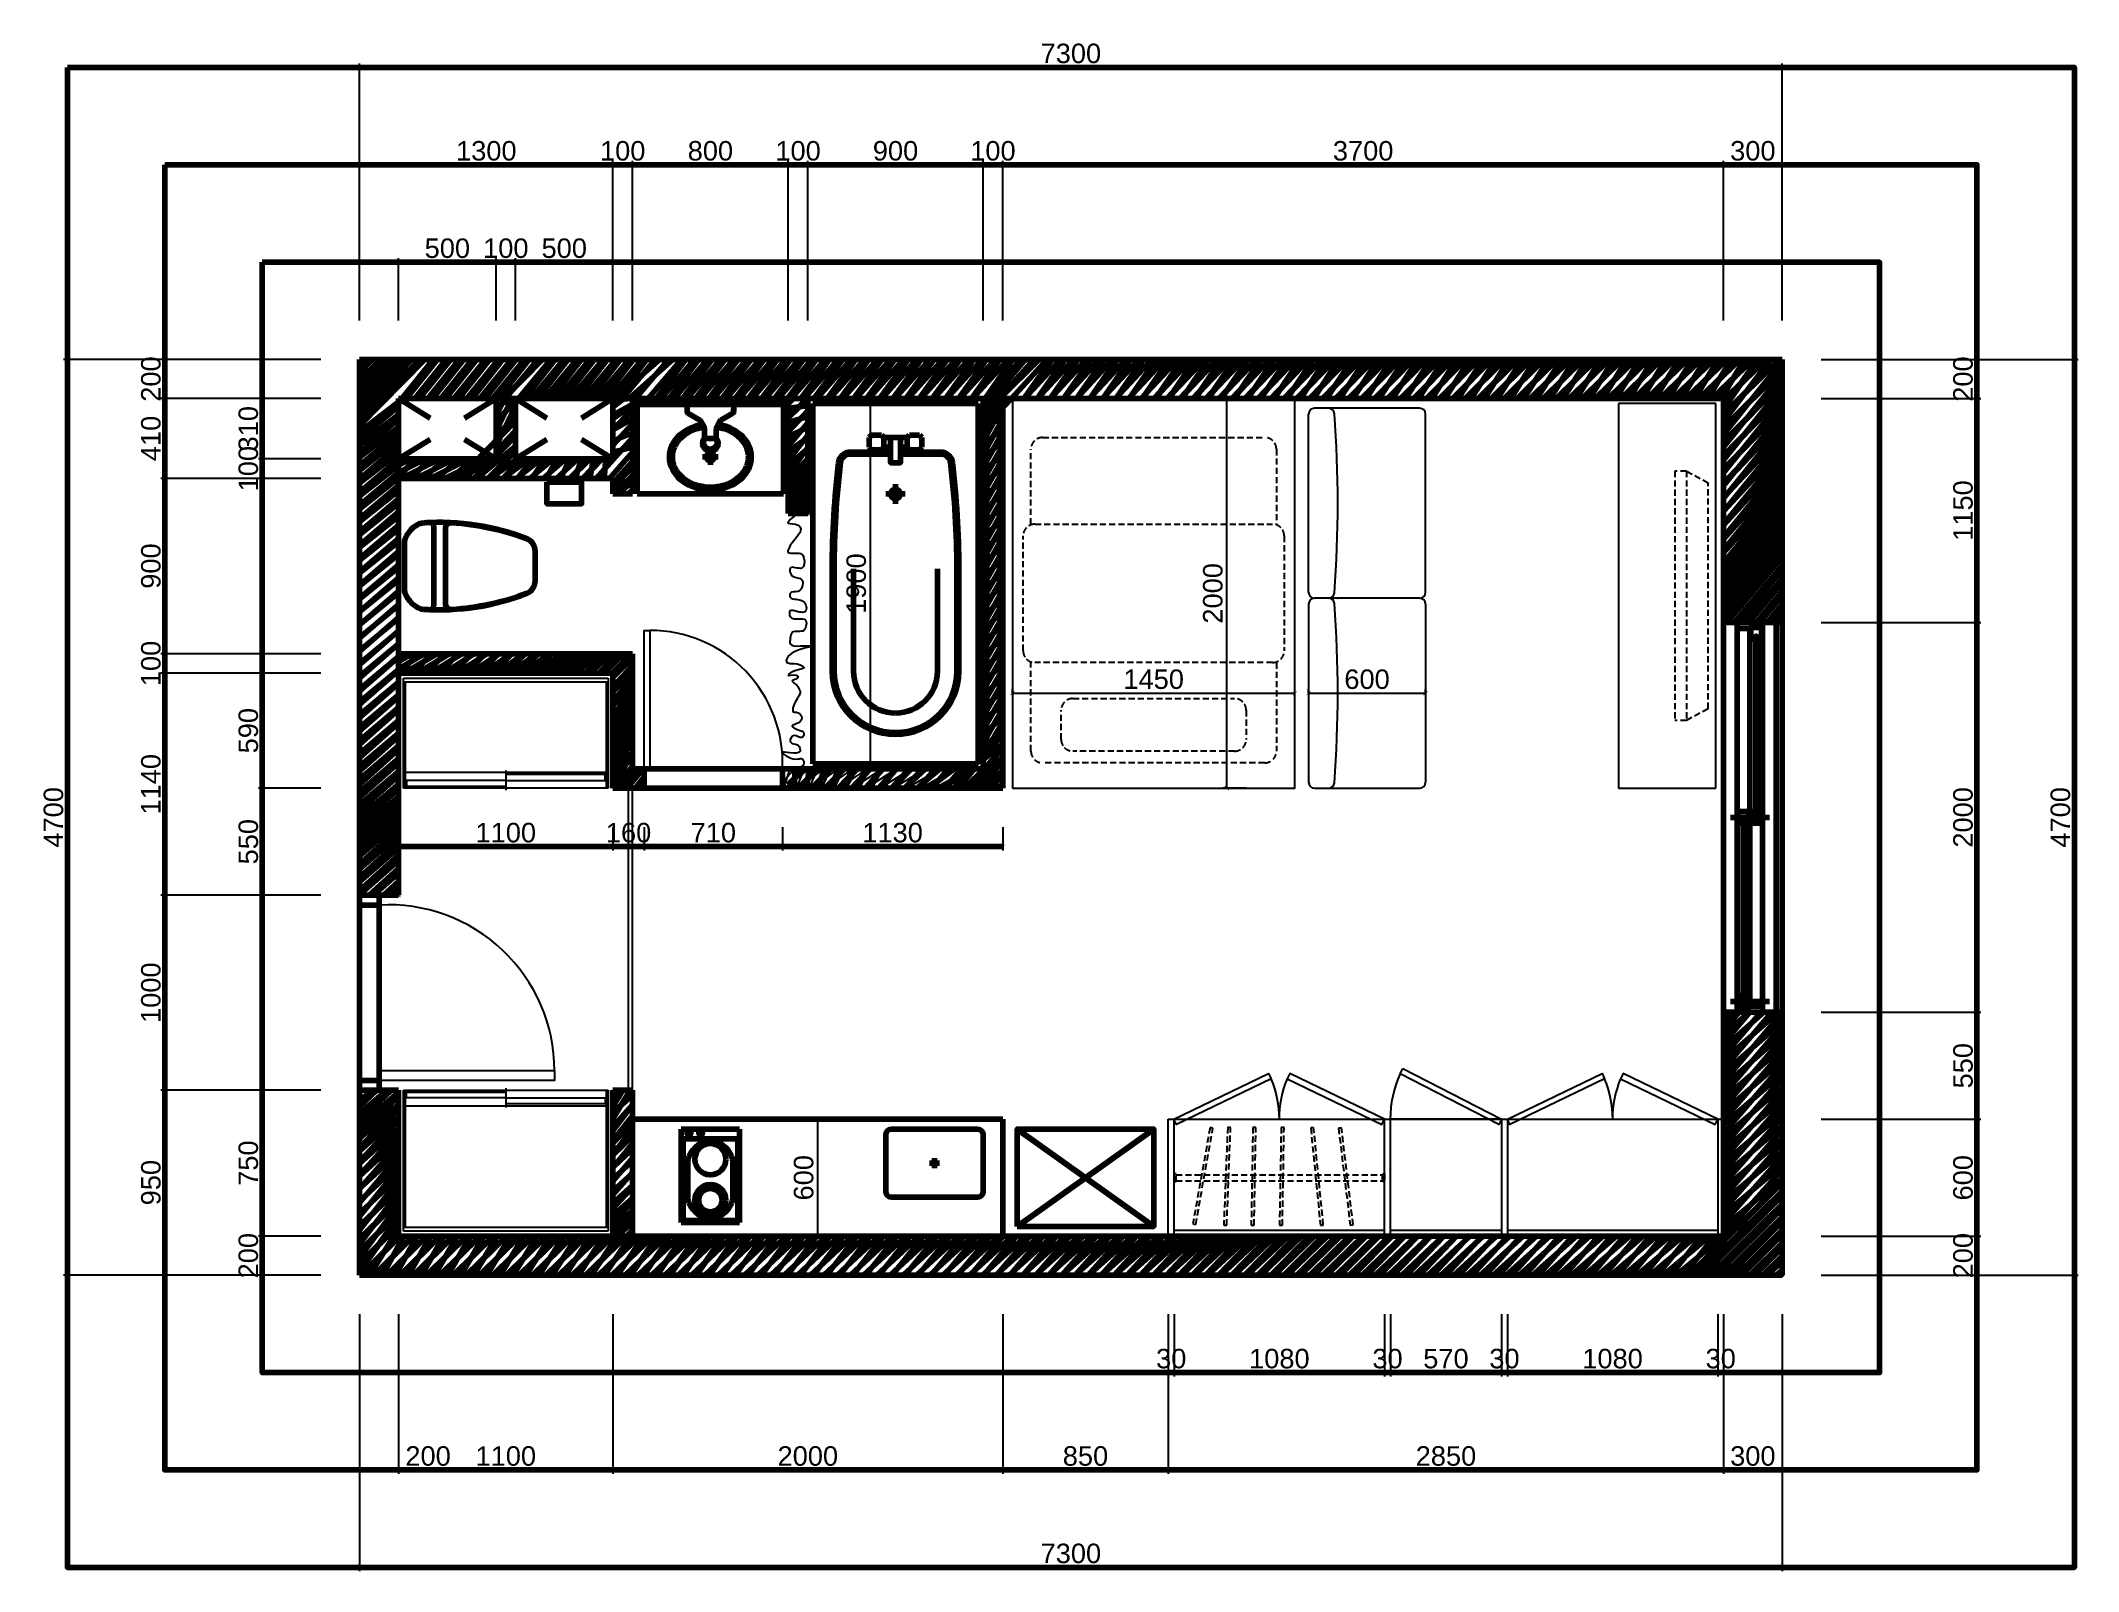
# Model space of a CAD drawing. Header units: millimetres. Extents: x 625011343 to 625021800, y 606209590 to 606217447.
import ezdxf

# ---------------------------------------------------------------- set-up
doc = ezdxf.new("R2010")
doc.units = ezdxf.units.MM
doc.header["$LTSCALE"] = 10
doc.linetypes.add('HIDDEN2', pattern=[4.762499999999999, 3.175, -1.5875])
doc.layers.add('door', color=9, linetype='Continuous')
doc.layers.add('FUR', color=191, linetype='Continuous')
for name, color, linetype, lineweight in [('벽체', 50, 'Continuous', 90), ('주방가구', 6, 'Continuous', 90), ('창문', 150, 'Continuous', 90), ('틀', 80, 'Continuous', 90), ('화장실가구', 4, 'Continuous', 90)]:
    doc.layers.add(name, color=color, linetype=linetype, lineweight=lineweight)
doc.layers.add('치수', color=7, linetype='Continuous', plot=False)
doc.styles.add('Annotative', font='arial.ttf')
doc.dimstyles.new('kkk', dxfattribs={"dimtxt": 100, "dimasz": 20, "dimexe": 20, "dimexo": 200, "dimgap": 20, "dimtad": 1, "dimdec": 0, "dimtxsty": 'Annotative', "dimblk": 'ARCHTICK', "dimcen": 2.5, "dimclrd": 1, "dimclre": 1, "dimadec": 0, "dimazin": 0, "dimtfac": 1, "dimtdec": 0, "dimtmove": 0, "dimatfit": 3, "dimldrblk": 'ARCHTICK', "dimfxl": 100, "dimarcsym": 0})
pattern_1 = [(45, (0, 0), (-33.67596045400933, 33.67596045400933), []), (45, (22.45065, 0), (-33.67596045400933, 33.67596045400933), [])]

msp = doc.modelspace()

# ---------------------------------------------------------------- blocks, each defined once
blk = doc.blocks.new('_ArchTick')
at = {"color": 0, "linetype": 'ByBlock', "const_width": 0.15}
blk.add_lwpolyline([(-0.5, -0.5), (0.5, 0.5)], dxfattribs=at)
blk = doc.blocks.new('*D49')
at = {"layer": 'Defpoints', "color": 0, "transparency": 16777216}
for p in [(625019980, 606216810), (625019980, 606215810), (625020280, 606215810)]:
    blk.add_point(p, dxfattribs=at)
at = {"layer": '치수', "color": 1, "lineweight": -2, "transparency": 16777216}
for p, q in [((625019980, 606216010), (625019980, 606216830)), ((625020280, 606216010), (625020280, 606216830)), ((625020280, 606216810), (625019980, 606216810))]:
    blk.add_line(p, q, dxfattribs=at)
at = {"layer": '치수', "color": 1, "lineweight": -2, "transparency": 16777216, "xscale": 20, "yscale": 20, "zscale": 20, "rotation": 180}
blk.add_blockref('_ArchTick', (625019980, 606216810), dxfattribs=at)
at = {"layer": '치수', "color": 1, "lineweight": -2, "transparency": 16777216, "xscale": 20, "yscale": 20, "zscale": 20}
blk.add_blockref('_ArchTick', (625020280, 606216810), dxfattribs=at)
at = {"layer": '치수', "color": 0, "transparency": 16777216, "insert": (625020130, 606216881.0914052), "char_height": 100, "attachment_point": 5, "style": 'Annotative'}
blk.add_mtext('300', dxfattribs=at)
blk = doc.blocks.new('*D50')
at = {"layer": 'Defpoints', "color": 0, "transparency": 16777216}
for p in [(625016280, 606216810), (625016280, 606215810), (625019980, 606215810)]:
    blk.add_point(p, dxfattribs=at)
at = {"layer": '치수', "color": 1, "lineweight": -2, "transparency": 16777216}
for p, q in [((625016280, 606216010), (625016280, 606216830)), ((625019980, 606216010), (625019980, 606216830)), ((625019980, 606216810), (625016280, 606216810))]:
    blk.add_line(p, q, dxfattribs=at)
at = {"layer": '치수', "color": 1, "lineweight": -2, "transparency": 16777216, "xscale": 20, "yscale": 20, "zscale": 20, "rotation": 180}
blk.add_blockref('_ArchTick', (625016280, 606216810), dxfattribs=at)
at = {"layer": '치수', "color": 1, "lineweight": -2, "transparency": 16777216, "xscale": 20, "yscale": 20, "zscale": 20}
blk.add_blockref('_ArchTick', (625019980, 606216810), dxfattribs=at)
at = {"layer": '치수', "color": 0, "transparency": 16777216, "insert": (625018130, 606216881.0914052), "char_height": 100, "attachment_point": 5, "style": 'Annotative'}
blk.add_mtext('3700', dxfattribs=at)
blk = doc.blocks.new('*D51')
at = {"layer": 'Defpoints', "color": 0, "transparency": 16777216}
for p in [(625016180, 606216810), (625016180, 606215810), (625016280, 606215810)]:
    blk.add_point(p, dxfattribs=at)
at = {"layer": '치수', "color": 1, "lineweight": -2, "transparency": 16777216}
for p, q in [((625016180, 606216010), (625016180, 606216830)), ((625016280, 606216010), (625016280, 606216830)), ((625016280, 606216810), (625016180, 606216810))]:
    blk.add_line(p, q, dxfattribs=at)
at = {"layer": '치수', "color": 1, "lineweight": -2, "transparency": 16777216, "xscale": 20, "yscale": 20, "zscale": 20, "rotation": 180}
blk.add_blockref('_ArchTick', (625016180, 606216810), dxfattribs=at)
at = {"layer": '치수', "color": 1, "lineweight": -2, "transparency": 16777216, "xscale": 20, "yscale": 20, "zscale": 20}
blk.add_blockref('_ArchTick', (625016280, 606216810), dxfattribs=at)
at = {"layer": '치수', "color": 0, "transparency": 16777216, "insert": (625016230, 606216881.0572988), "char_height": 100, "attachment_point": 5, "style": 'Annotative'}
blk.add_mtext('100', dxfattribs=at)
blk = doc.blocks.new('*D52')
at = {"layer": 'Defpoints', "color": 0, "transparency": 16777216}
for p in [(625015280, 606216810), (625015280, 606215810), (625016180, 606215810)]:
    blk.add_point(p, dxfattribs=at)
at = {"layer": '치수', "color": 1, "lineweight": -2, "transparency": 16777216}
for p, q in [((625015280, 606216010), (625015280, 606216830)), ((625016180, 606216010), (625016180, 606216830)), ((625016180, 606216810), (625015280, 606216810))]:
    blk.add_line(p, q, dxfattribs=at)
at = {"layer": '치수', "color": 1, "lineweight": -2, "transparency": 16777216, "xscale": 20, "yscale": 20, "zscale": 20, "rotation": 180}
blk.add_blockref('_ArchTick', (625015280, 606216810), dxfattribs=at)
at = {"layer": '치수', "color": 1, "lineweight": -2, "transparency": 16777216, "xscale": 20, "yscale": 20, "zscale": 20}
blk.add_blockref('_ArchTick', (625016180, 606216810), dxfattribs=at)
at = {"layer": '치수', "color": 0, "transparency": 16777216, "insert": (625015730, 606216881.0572988), "char_height": 100, "attachment_point": 5, "style": 'Annotative'}
blk.add_mtext('900', dxfattribs=at)
blk = doc.blocks.new('*D53')
at = {"layer": 'Defpoints', "color": 0, "transparency": 16777216}
for p in [(625015180, 606216810), (625015180, 606215810), (625015280, 606215810)]:
    blk.add_point(p, dxfattribs=at)
at = {"layer": '치수', "color": 1, "lineweight": -2, "transparency": 16777216}
for p, q in [((625015180, 606216010), (625015180, 606216830)), ((625015280, 606216010), (625015280, 606216830)), ((625015280, 606216810), (625015180, 606216810))]:
    blk.add_line(p, q, dxfattribs=at)
at = {"layer": '치수', "color": 1, "lineweight": -2, "transparency": 16777216, "xscale": 20, "yscale": 20, "zscale": 20, "rotation": 180}
blk.add_blockref('_ArchTick', (625015180, 606216810), dxfattribs=at)
at = {"layer": '치수', "color": 1, "lineweight": -2, "transparency": 16777216, "xscale": 20, "yscale": 20, "zscale": 20}
blk.add_blockref('_ArchTick', (625015280, 606216810), dxfattribs=at)
at = {"layer": '치수', "color": 0, "transparency": 16777216, "insert": (625015230, 606216881.0572988), "char_height": 100, "attachment_point": 5, "style": 'Annotative'}
blk.add_mtext('100', dxfattribs=at)
blk = doc.blocks.new('*D54')
at = {"layer": 'Defpoints', "color": 0, "transparency": 16777216}
for p in [(625014380, 606216810), (625014380, 606215810), (625015180, 606215810)]:
    blk.add_point(p, dxfattribs=at)
at = {"layer": '치수', "color": 1, "lineweight": -2, "transparency": 16777216}
for p, q in [((625014380, 606216010), (625014380, 606216830)), ((625015180, 606216010), (625015180, 606216830)), ((625015180, 606216810), (625014380, 606216810))]:
    blk.add_line(p, q, dxfattribs=at)
at = {"layer": '치수', "color": 1, "lineweight": -2, "transparency": 16777216, "xscale": 20, "yscale": 20, "zscale": 20, "rotation": 180}
blk.add_blockref('_ArchTick', (625014380, 606216810), dxfattribs=at)
at = {"layer": '치수', "color": 1, "lineweight": -2, "transparency": 16777216, "xscale": 20, "yscale": 20, "zscale": 20}
blk.add_blockref('_ArchTick', (625015180, 606216810), dxfattribs=at)
at = {"layer": '치수', "color": 0, "transparency": 16777216, "insert": (625014780, 606216881.0572988), "char_height": 100, "attachment_point": 5, "style": 'Annotative'}
blk.add_mtext('800', dxfattribs=at)
blk = doc.blocks.new('*D55')
at = {"layer": 'Defpoints', "color": 0, "transparency": 16777216}
for p in [(625014280, 606216810), (625014280, 606215810), (625014380, 606215810)]:
    blk.add_point(p, dxfattribs=at)
at = {"layer": '치수', "color": 1, "lineweight": -2, "transparency": 16777216}
for p, q in [((625014280, 606216010), (625014280, 606216830)), ((625014380, 606216010), (625014380, 606216830)), ((625014380, 606216810), (625014280, 606216810))]:
    blk.add_line(p, q, dxfattribs=at)
at = {"layer": '치수', "color": 1, "lineweight": -2, "transparency": 16777216, "xscale": 20, "yscale": 20, "zscale": 20, "rotation": 180}
blk.add_blockref('_ArchTick', (625014280, 606216810), dxfattribs=at)
at = {"layer": '치수', "color": 1, "lineweight": -2, "transparency": 16777216, "xscale": 20, "yscale": 20, "zscale": 20}
blk.add_blockref('_ArchTick', (625014380, 606216810), dxfattribs=at)
at = {"layer": '치수', "color": 0, "transparency": 16777216, "insert": (625014330, 606216881.0572988), "char_height": 100, "attachment_point": 5, "style": 'Annotative'}
blk.add_mtext('100', dxfattribs=at)
blk = doc.blocks.new('*D56')
at = {"layer": 'Defpoints', "color": 0, "transparency": 16777216}
for p in [(625012980, 606216810), (625012980, 606215810), (625014280, 606215810)]:
    blk.add_point(p, dxfattribs=at)
at = {"layer": '치수', "color": 1, "lineweight": -2, "transparency": 16777216}
for p, q in [((625012980, 606216010), (625012980, 606216830)), ((625014280, 606216010), (625014280, 606216830)), ((625014280, 606216810), (625012980, 606216810))]:
    blk.add_line(p, q, dxfattribs=at)
at = {"layer": '치수', "color": 1, "lineweight": -2, "transparency": 16777216, "xscale": 20, "yscale": 20, "zscale": 20, "rotation": 180}
blk.add_blockref('_ArchTick', (625012980, 606216810), dxfattribs=at)
at = {"layer": '치수', "color": 1, "lineweight": -2, "transparency": 16777216, "xscale": 20, "yscale": 20, "zscale": 20}
blk.add_blockref('_ArchTick', (625014280, 606216810), dxfattribs=at)
at = {"layer": '치수', "color": 0, "transparency": 16777216, "insert": (625013630, 606216881.0914052), "char_height": 100, "attachment_point": 5, "style": 'Annotative'}
blk.add_mtext('1300', dxfattribs=at)
blk = doc.blocks.new('*D57')
at = {"layer": 'Defpoints', "color": 0, "transparency": 16777216}
for p in [(625012980, 606217310), (625012980, 606215810), (625020280, 606215810)]:
    blk.add_point(p, dxfattribs=at)
at = {"layer": '치수', "color": 1, "lineweight": -2, "transparency": 16777216}
for p, q in [((625012980, 606216010), (625012980, 606217330)), ((625020280, 606217310), (625012980, 606217310)), ((625020280, 606216010), (625020280, 606217330))]:
    blk.add_line(p, q, dxfattribs=at)
at = {"layer": '치수', "color": 1, "lineweight": -2, "transparency": 16777216, "xscale": 20, "yscale": 20, "zscale": 20, "rotation": 180}
blk.add_blockref('_ArchTick', (625012980, 606217310), dxfattribs=at)
at = {"layer": '치수', "color": 1, "lineweight": -2, "transparency": 16777216, "xscale": 20, "yscale": 20, "zscale": 20}
blk.add_blockref('_ArchTick', (625020280, 606217310), dxfattribs=at)
at = {"layer": '치수', "color": 0, "transparency": 16777216, "insert": (625016630, 606217381.0914052), "char_height": 100, "attachment_point": 5, "style": 'Annotative'}
blk.add_mtext('7300', dxfattribs=at)
blk = doc.blocks.new('*D58')
at = {"layer": 'Defpoints', "color": 0, "transparency": 16777216}
for p in [(625013780, 606216310), (625013780, 606215810), (625014280, 606215810)]:
    blk.add_point(p, dxfattribs=at)
at = {"layer": '치수', "color": 1, "lineweight": -2, "transparency": 16777216}
for p, q in [((625013780, 606216010), (625013780, 606216330)), ((625014280, 606216310), (625013780, 606216310)), ((625014280, 606216010), (625014280, 606216330))]:
    blk.add_line(p, q, dxfattribs=at)
at = {"layer": '치수', "color": 1, "lineweight": -2, "transparency": 16777216, "xscale": 20, "yscale": 20, "zscale": 20, "rotation": 180}
blk.add_blockref('_ArchTick', (625013780, 606216310), dxfattribs=at)
at = {"layer": '치수', "color": 1, "lineweight": -2, "transparency": 16777216, "xscale": 20, "yscale": 20, "zscale": 20}
blk.add_blockref('_ArchTick', (625014280, 606216310), dxfattribs=at)
at = {"layer": '치수', "color": 0, "transparency": 16777216, "insert": (625014030, 606216381.0572988), "char_height": 100, "attachment_point": 5, "style": 'Annotative'}
blk.add_mtext('500', dxfattribs=at)
blk = doc.blocks.new('*D59')
at = {"layer": 'Defpoints', "color": 0, "transparency": 16777216}
for p in [(625013680, 606216310), (625013680, 606215810), (625013780, 606215810)]:
    blk.add_point(p, dxfattribs=at)
at = {"layer": '치수', "color": 1, "lineweight": -2, "transparency": 16777216}
for p, q in [((625013680, 606216010), (625013680, 606216330)), ((625013780, 606216310), (625013680, 606216310)), ((625013780, 606216010), (625013780, 606216330))]:
    blk.add_line(p, q, dxfattribs=at)
at = {"layer": '치수', "color": 1, "lineweight": -2, "transparency": 16777216, "xscale": 20, "yscale": 20, "zscale": 20, "rotation": 180}
blk.add_blockref('_ArchTick', (625013680, 606216310), dxfattribs=at)
at = {"layer": '치수', "color": 1, "lineweight": -2, "transparency": 16777216, "xscale": 20, "yscale": 20, "zscale": 20}
blk.add_blockref('_ArchTick', (625013780, 606216310), dxfattribs=at)
at = {"layer": '치수', "color": 0, "transparency": 16777216, "insert": (625013730, 606216381.0572988), "char_height": 100, "attachment_point": 5, "style": 'Annotative'}
blk.add_mtext('100', dxfattribs=at)
blk = doc.blocks.new('*D60')
at = {"layer": 'Defpoints', "color": 0, "transparency": 16777216}
for p in [(625013180, 606216310), (625013180, 606215810), (625013680, 606215810)]:
    blk.add_point(p, dxfattribs=at)
at = {"layer": '치수', "color": 1, "lineweight": -2, "transparency": 16777216}
for p, q in [((625013180, 606216010), (625013180, 606216330)), ((625013680, 606216310), (625013180, 606216310)), ((625013680, 606216010), (625013680, 606216330))]:
    blk.add_line(p, q, dxfattribs=at)
at = {"layer": '치수', "color": 1, "lineweight": -2, "transparency": 16777216, "xscale": 20, "yscale": 20, "zscale": 20, "rotation": 180}
blk.add_blockref('_ArchTick', (625013180, 606216310), dxfattribs=at)
at = {"layer": '치수', "color": 1, "lineweight": -2, "transparency": 16777216, "xscale": 20, "yscale": 20, "zscale": 20}
blk.add_blockref('_ArchTick', (625013680, 606216310), dxfattribs=at)
at = {"layer": '치수', "color": 0, "transparency": 16777216, "insert": (625013430, 606216381.0572988), "char_height": 100, "attachment_point": 5, "style": 'Annotative'}
blk.add_mtext('500', dxfattribs=at)
blk = doc.blocks.new('*D61')
at = {"layer": 'Defpoints', "color": 0, "transparency": 16777216}
for p in [(625012980.0000002, 606215810.0000002), (625011480.0000007, 606211110.0000002), (625012980.0000002, 606211110.0000002)]:
    blk.add_point(p, dxfattribs=at)
at = {"layer": '치수', "color": 1, "lineweight": -2, "transparency": 16777216}
for p, q in [((625012780.0000002, 606215810.0000002), (625011460.0000007, 606215810.0000002)), ((625011480.0000007, 606215810.0000002), (625011480.0000007, 606211110.0000002)), ((625012780.0000002, 606211110.0000002), (625011460.0000007, 606211110.0000002))]:
    blk.add_line(p, q, dxfattribs=at)
at = {"layer": '치수', "color": 1, "lineweight": -2, "transparency": 16777216, "xscale": 20, "yscale": 20, "zscale": 20}
for p, rotation in [((625011480.0000007, 606215810.0000002), 90), ((625011480.0000007, 606211110.0000002), 270)]:
    blk.add_blockref('_ArchTick', p, dxfattribs=dict(at, rotation=rotation))
at = {"layer": '치수', "color": 0, "transparency": 16777216, "insert": (625011408.9427019, 606213460), "char_height": 100, "attachment_point": 5, "rotation": 90, "style": 'Annotative'}
blk.add_mtext('4700', dxfattribs=at)
blk = doc.blocks.new('*D62')
at = {"layer": 'Defpoints', "color": 0, "transparency": 16777216}
for p in [(625012980.0000002, 606215810.0000002), (625011980.0000005, 606215610.0000002), (625012980.0000002, 606215610.0000002)]:
    blk.add_point(p, dxfattribs=at)
at = {"layer": '치수', "color": 1, "lineweight": -2, "transparency": 16777216}
for p, q in [((625012780.0000002, 606215810.0000002), (625011960.0000005, 606215810.0000002)), ((625011980.0000005, 606215810.0000002), (625011980.0000005, 606215610.0000002)), ((625012780.0000002, 606215610.0000002), (625011960.0000005, 606215610.0000002))]:
    blk.add_line(p, q, dxfattribs=at)
at = {"layer": '치수', "color": 1, "lineweight": -2, "transparency": 16777216, "xscale": 20, "yscale": 20, "zscale": 20}
for p, rotation in [((625011980.0000005, 606215810.0000002), 90), ((625011980.0000005, 606215610.0000002), 270)]:
    blk.add_blockref('_ArchTick', p, dxfattribs=dict(at, rotation=rotation))
at = {"layer": '치수', "color": 0, "transparency": 16777216, "insert": (625011908.9427017, 606215710), "char_height": 100, "attachment_point": 5, "rotation": 90, "style": 'Annotative'}
blk.add_mtext('200', dxfattribs=at)
blk = doc.blocks.new('*D63')
at = {"layer": 'Defpoints', "color": 0, "transparency": 16777216}
for p in [(625012980.0000002, 606215610.0000002), (625011980.0000007, 606215200.0000002), (625012980.0000002, 606215200.0000002)]:
    blk.add_point(p, dxfattribs=at)
at = {"layer": '치수', "color": 1, "lineweight": -2, "transparency": 16777216}
for p, q in [((625012780.0000002, 606215610.0000002), (625011960.0000007, 606215610.0000002)), ((625011980.0000007, 606215610.0000002), (625011980.0000007, 606215200.0000002)), ((625012780.0000002, 606215200.0000002), (625011960.0000007, 606215200.0000002))]:
    blk.add_line(p, q, dxfattribs=at)
at = {"layer": '치수', "color": 1, "lineweight": -2, "transparency": 16777216, "xscale": 20, "yscale": 20, "zscale": 20}
for p, rotation in [((625011980.0000007, 606215610.0000002), 90), ((625011980.0000007, 606215200.0000002), 270)]:
    blk.add_blockref('_ArchTick', p, dxfattribs=dict(at, rotation=rotation))
at = {"layer": '치수', "color": 0, "transparency": 16777216, "insert": (625011908.9427019, 606215405), "char_height": 100, "attachment_point": 5, "rotation": 90, "style": 'Annotative'}
blk.add_mtext('410', dxfattribs=at)
blk = doc.blocks.new('*D64')
at = {"layer": 'Defpoints', "color": 0, "transparency": 16777216}
for p in [(625012980.0000002, 606215200.0000002), (625011980.0000007, 606214300.0000002), (625012980.0000002, 606214300.0000002)]:
    blk.add_point(p, dxfattribs=at)
at = {"layer": '치수', "color": 1, "lineweight": -2, "transparency": 16777216}
for p, q in [((625012780.0000002, 606215200.0000002), (625011960.0000007, 606215200.0000002)), ((625011980.0000007, 606215200.0000002), (625011980.0000007, 606214300.0000002)), ((625012780.0000002, 606214300.0000002), (625011960.0000007, 606214300.0000002))]:
    blk.add_line(p, q, dxfattribs=at)
at = {"layer": '치수', "color": 1, "lineweight": -2, "transparency": 16777216, "xscale": 20, "yscale": 20, "zscale": 20}
for p, rotation in [((625011980.0000007, 606215200.0000002), 90), ((625011980.0000007, 606214300.0000002), 270)]:
    blk.add_blockref('_ArchTick', p, dxfattribs=dict(at, rotation=rotation))
at = {"layer": '치수', "color": 0, "transparency": 16777216, "insert": (625011908.9427019, 606214750), "char_height": 100, "attachment_point": 5, "rotation": 90, "style": 'Annotative'}
blk.add_mtext('900', dxfattribs=at)
blk = doc.blocks.new('*D65')
at = {"layer": 'Defpoints', "color": 0, "transparency": 16777216}
for p in [(625011980.0000005, 606214200.0000002), (625012980.0000002, 606214300.0000002), (625012980.0000002, 606214200.0000002)]:
    blk.add_point(p, dxfattribs=at)
at = {"layer": '치수', "color": 1, "lineweight": -2, "transparency": 16777216}
for p, q in [((625012780.0000002, 606214300.0000002), (625011960.0000005, 606214300.0000002)), ((625012780.0000002, 606214200.0000002), (625011960.0000005, 606214200.0000002)), ((625011980.0000005, 606214300.0000002), (625011980.0000005, 606214200.0000002))]:
    blk.add_line(p, q, dxfattribs=at)
at = {"layer": '치수', "color": 1, "lineweight": -2, "transparency": 16777216, "xscale": 20, "yscale": 20, "zscale": 20}
for p, rotation in [((625011980.0000005, 606214300.0000002), 90), ((625011980.0000005, 606214200.0000002), 270)]:
    blk.add_blockref('_ArchTick', p, dxfattribs=dict(at, rotation=rotation))
at = {"layer": '치수', "color": 0, "transparency": 16777216, "insert": (625011908.9427017, 606214250), "char_height": 100, "attachment_point": 5, "rotation": 90, "style": 'Annotative'}
blk.add_mtext('100', dxfattribs=at)
blk = doc.blocks.new('*D66')
at = {"layer": 'Defpoints', "color": 0, "transparency": 16777216}
for p in [(625012980.0000002, 606214200.0000002), (625011980.0000007, 606213060.0000002), (625012980.0000002, 606213060.0000002)]:
    blk.add_point(p, dxfattribs=at)
at = {"layer": '치수', "color": 1, "lineweight": -2, "transparency": 16777216}
for p, q in [((625012780.0000002, 606214200.0000002), (625011960.0000007, 606214200.0000002)), ((625011980.0000007, 606214200.0000002), (625011980.0000007, 606213060.0000002)), ((625012780.0000002, 606213060.0000002), (625011960.0000007, 606213060.0000002))]:
    blk.add_line(p, q, dxfattribs=at)
at = {"layer": '치수', "color": 1, "lineweight": -2, "transparency": 16777216, "xscale": 20, "yscale": 20, "zscale": 20}
for p, rotation in [((625011980.0000007, 606214200.0000002), 90), ((625011980.0000007, 606213060.0000002), 270)]:
    blk.add_blockref('_ArchTick', p, dxfattribs=dict(at, rotation=rotation))
at = {"layer": '치수', "color": 0, "transparency": 16777216, "insert": (625011908.9427019, 606213630), "char_height": 100, "attachment_point": 5, "rotation": 90, "style": 'Annotative'}
blk.add_mtext('1140', dxfattribs=at)
blk = doc.blocks.new('*D67')
at = {"layer": 'Defpoints', "color": 0, "transparency": 16777216}
for p in [(625012980.0000002, 606213060.0000002), (625011980.0000007, 606212060.0000002), (625012980.0000002, 606212060.0000002)]:
    blk.add_point(p, dxfattribs=at)
at = {"layer": '치수', "color": 1, "lineweight": -2, "transparency": 16777216}
for p, q in [((625012780.0000002, 606213060.0000002), (625011960.0000007, 606213060.0000002)), ((625011980.0000007, 606213060.0000002), (625011980.0000007, 606212060.0000002)), ((625012780.0000002, 606212060.0000002), (625011960.0000007, 606212060.0000002))]:
    blk.add_line(p, q, dxfattribs=at)
at = {"layer": '치수', "color": 1, "lineweight": -2, "transparency": 16777216, "xscale": 20, "yscale": 20, "zscale": 20}
for p, rotation in [((625011980.0000007, 606213060.0000002), 90), ((625011980.0000007, 606212060.0000002), 270)]:
    blk.add_blockref('_ArchTick', p, dxfattribs=dict(at, rotation=rotation))
at = {"layer": '치수', "color": 0, "transparency": 16777216, "insert": (625011908.9427019, 606212560), "char_height": 100, "attachment_point": 5, "rotation": 90, "style": 'Annotative'}
blk.add_mtext('1000', dxfattribs=at)
blk = doc.blocks.new('*D68')
at = {"layer": 'Defpoints', "color": 0, "transparency": 16777216}
for p in [(625012980.0000002, 606212060.0000002), (625011980.0000005, 606211110.0000002), (625012980.0000002, 606211110.0000002)]:
    blk.add_point(p, dxfattribs=at)
at = {"layer": '치수', "color": 1, "lineweight": -2, "transparency": 16777216}
for p, q in [((625012780.0000002, 606212060.0000002), (625011960.0000005, 606212060.0000002)), ((625011980.0000005, 606212060.0000002), (625011980.0000005, 606211110.0000002)), ((625012780.0000002, 606211110.0000002), (625011960.0000005, 606211110.0000002))]:
    blk.add_line(p, q, dxfattribs=at)
at = {"layer": '치수', "color": 1, "lineweight": -2, "transparency": 16777216, "xscale": 20, "yscale": 20, "zscale": 20}
for p, rotation in [((625011980.0000005, 606212060.0000002), 90), ((625011980.0000005, 606211110.0000002), 270)]:
    blk.add_blockref('_ArchTick', p, dxfattribs=dict(at, rotation=rotation))
at = {"layer": '치수', "color": 0, "transparency": 16777216, "insert": (625011908.9427017, 606211585), "char_height": 100, "attachment_point": 5, "rotation": 90, "style": 'Annotative'}
blk.add_mtext('950', dxfattribs=at)
blk = doc.blocks.new('*D69')
at = {"layer": 'Defpoints', "color": 0, "transparency": 16777216}
for p in [(625012980.0000002, 606215610.0000002), (625012480.0000007, 606215300.0000002), (625012980.0000002, 606215300.0000002)]:
    blk.add_point(p, dxfattribs=at)
at = {"layer": '치수', "color": 1, "lineweight": -2, "transparency": 16777216}
for p, q in [((625012780.0000002, 606215610.0000002), (625012460.0000007, 606215610.0000002)), ((625012480.0000007, 606215610.0000002), (625012480.0000007, 606215300.0000002)), ((625012780.0000002, 606215300.0000002), (625012460.0000007, 606215300.0000002))]:
    blk.add_line(p, q, dxfattribs=at)
at = {"layer": '치수', "color": 1, "lineweight": -2, "transparency": 16777216, "xscale": 20, "yscale": 20, "zscale": 20}
for p, rotation in [((625012480.0000007, 606215610.0000002), 90), ((625012480.0000007, 606215300.0000002), 270)]:
    blk.add_blockref('_ArchTick', p, dxfattribs=dict(at, rotation=rotation))
at = {"layer": '치수', "color": 0, "transparency": 16777216, "insert": (625012408.9085956, 606215455), "char_height": 100, "attachment_point": 5, "rotation": 90, "style": 'Annotative'}
blk.add_mtext('310', dxfattribs=at)
blk = doc.blocks.new('*D70')
at = {"layer": 'Defpoints', "color": 0, "transparency": 16777216}
for p in [(625012980.0000002, 606215300.0000002), (625012480.0000002, 606215200.0000002), (625012980.0000002, 606215200.0000002)]:
    blk.add_point(p, dxfattribs=at)
at = {"layer": '치수', "color": 1, "lineweight": -2, "transparency": 16777216}
for p, q in [((625012780.0000002, 606215300.0000002), (625012460.0000002, 606215300.0000002)), ((625012480.0000002, 606215300.0000002), (625012480.0000002, 606215200.0000002)), ((625012780.0000002, 606215200.0000002), (625012460.0000002, 606215200.0000002))]:
    blk.add_line(p, q, dxfattribs=at)
at = {"layer": '치수', "color": 1, "lineweight": -2, "transparency": 16777216, "xscale": 20, "yscale": 20, "zscale": 20}
for p, rotation in [((625012480.0000002, 606215300.0000002), 90), ((625012480.0000002, 606215200.0000002), 270)]:
    blk.add_blockref('_ArchTick', p, dxfattribs=dict(at, rotation=rotation))
at = {"layer": '치수', "color": 0, "transparency": 16777216, "insert": (625012408.9427015, 606215250), "char_height": 100, "attachment_point": 5, "rotation": 90, "style": 'Annotative'}
blk.add_mtext('100', dxfattribs=at)
blk = doc.blocks.new('*D71')
at = {"layer": 'Defpoints', "color": 0, "transparency": 16777216}
for p in [(625012980.0000002, 606214200.0000002), (625012480.0000007, 606213610.0000002), (625012980.0000002, 606213610.0000002)]:
    blk.add_point(p, dxfattribs=at)
at = {"layer": '치수', "color": 1, "lineweight": -2, "transparency": 16777216}
for p, q in [((625012780.0000002, 606214200.0000002), (625012460.0000007, 606214200.0000002)), ((625012480.0000007, 606214200.0000002), (625012480.0000007, 606213610.0000002)), ((625012780.0000002, 606213610.0000002), (625012460.0000007, 606213610.0000002))]:
    blk.add_line(p, q, dxfattribs=at)
at = {"layer": '치수', "color": 1, "lineweight": -2, "transparency": 16777216, "xscale": 20, "yscale": 20, "zscale": 20}
for p, rotation in [((625012480.0000007, 606214200.0000002), 90), ((625012480.0000007, 606213610.0000002), 270)]:
    blk.add_blockref('_ArchTick', p, dxfattribs=dict(at, rotation=rotation))
at = {"layer": '치수', "color": 0, "transparency": 16777216, "insert": (625012408.9427019, 606213905), "char_height": 100, "attachment_point": 5, "rotation": 90, "style": 'Annotative'}
blk.add_mtext('590', dxfattribs=at)
blk = doc.blocks.new('*D72')
at = {"layer": 'Defpoints', "color": 0, "transparency": 16777216}
for p in [(625012980.0000002, 606213610.0000002), (625012480.0000005, 606213060.0000002), (625012980.0000002, 606213060.0000002)]:
    blk.add_point(p, dxfattribs=at)
at = {"layer": '치수', "color": 1, "lineweight": -2, "transparency": 16777216}
for p, q in [((625012780.0000002, 606213610.0000002), (625012460.0000005, 606213610.0000002)), ((625012480.0000005, 606213610.0000002), (625012480.0000005, 606213060.0000002)), ((625012780.0000002, 606213060.0000002), (625012460.0000005, 606213060.0000002))]:
    blk.add_line(p, q, dxfattribs=at)
at = {"layer": '치수', "color": 1, "lineweight": -2, "transparency": 16777216, "xscale": 20, "yscale": 20, "zscale": 20}
for p, rotation in [((625012480.0000005, 606213610.0000002), 90), ((625012480.0000005, 606213060.0000002), 270)]:
    blk.add_blockref('_ArchTick', p, dxfattribs=dict(at, rotation=rotation))
at = {"layer": '치수', "color": 0, "transparency": 16777216, "insert": (625012408.9427017, 606213335), "char_height": 100, "attachment_point": 5, "rotation": 90, "style": 'Annotative'}
blk.add_mtext('550', dxfattribs=at)
blk = doc.blocks.new('*D73')
at = {"layer": 'Defpoints', "color": 0, "transparency": 16777216}
for p in [(625012980.0000002, 606212060.0000002), (625012480.0000007, 606211310.0000002), (625012980.0000002, 606211310.0000002)]:
    blk.add_point(p, dxfattribs=at)
at = {"layer": '치수', "color": 1, "lineweight": -2, "transparency": 16777216}
for p, q in [((625012780.0000002, 606212060.0000002), (625012460.0000007, 606212060.0000002)), ((625012480.0000007, 606212060.0000002), (625012480.0000007, 606211310.0000002)), ((625012780.0000002, 606211310.0000002), (625012460.0000007, 606211310.0000002))]:
    blk.add_line(p, q, dxfattribs=at)
at = {"layer": '치수', "color": 1, "lineweight": -2, "transparency": 16777216, "xscale": 20, "yscale": 20, "zscale": 20}
for p, rotation in [((625012480.0000007, 606212060.0000002), 90), ((625012480.0000007, 606211310.0000002), 270)]:
    blk.add_blockref('_ArchTick', p, dxfattribs=dict(at, rotation=rotation))
at = {"layer": '치수', "color": 0, "transparency": 16777216, "insert": (625012408.9427019, 606211685), "char_height": 100, "attachment_point": 5, "rotation": 90, "style": 'Annotative'}
blk.add_mtext('750', dxfattribs=at)
blk = doc.blocks.new('*D74')
at = {"layer": 'Defpoints', "color": 0, "transparency": 16777216}
for p in [(625012980.0000002, 606211310.0000002), (625012480.0000002, 606211110.0000002), (625012980.0000002, 606211110.0000002)]:
    blk.add_point(p, dxfattribs=at)
at = {"layer": '치수', "color": 1, "lineweight": -2, "transparency": 16777216}
for p, q in [((625012780.0000002, 606211310.0000002), (625012460.0000002, 606211310.0000002)), ((625012480.0000002, 606211310.0000002), (625012480.0000002, 606211110.0000002)), ((625012780.0000002, 606211110.0000002), (625012460.0000002, 606211110.0000002))]:
    blk.add_line(p, q, dxfattribs=at)
at = {"layer": '치수', "color": 1, "lineweight": -2, "transparency": 16777216, "xscale": 20, "yscale": 20, "zscale": 20}
for p, rotation in [((625012480.0000002, 606211310.0000002), 90), ((625012480.0000002, 606211110.0000002), 270)]:
    blk.add_blockref('_ArchTick', p, dxfattribs=dict(at, rotation=rotation))
at = {"layer": '치수', "color": 0, "transparency": 16777216, "insert": (625012408.9427015, 606211210), "char_height": 100, "attachment_point": 5, "rotation": 90, "style": 'Annotative'}
blk.add_mtext('200', dxfattribs=at)
blk = doc.blocks.new('*D75')
at = {"layer": 'Defpoints', "color": 0, "transparency": 16777216}
for p in [(625020280.0000002, 606215810.0000002), (625020280.0000002, 606211110.0000002), (625021780.0000007, 606211110.0000002)]:
    blk.add_point(p, dxfattribs=at)
at = {"layer": '치수', "color": 1, "lineweight": -2, "transparency": 16777216}
for p, q in [((625020480.0000002, 606215810.0000002), (625021800.0000007, 606215810.0000002)), ((625021780.0000007, 606215810.0000002), (625021780.0000007, 606211110.0000002)), ((625020480.0000002, 606211110.0000002), (625021800.0000007, 606211110.0000002))]:
    blk.add_line(p, q, dxfattribs=at)
at = {"layer": '치수', "color": 1, "lineweight": -2, "transparency": 16777216, "xscale": 20, "yscale": 20, "zscale": 20}
for p, rotation in [((625021780.0000007, 606215810.0000002), 90), ((625021780.0000007, 606211110.0000002), 270)]:
    blk.add_blockref('_ArchTick', p, dxfattribs=dict(at, rotation=rotation))
at = {"layer": '치수', "color": 0, "transparency": 16777216, "insert": (625021708.9427019, 606213460), "char_height": 100, "attachment_point": 5, "rotation": 90, "style": 'Annotative'}
blk.add_mtext('4700', dxfattribs=at)
blk = doc.blocks.new('*D76')
at = {"layer": 'Defpoints', "color": 0, "transparency": 16777216}
for p in [(625020280.0000002, 606215810.0000002), (625020280.0000002, 606215610.0000002), (625021280.0000005, 606215610.0000002)]:
    blk.add_point(p, dxfattribs=at)
at = {"layer": '치수', "color": 1, "lineweight": -2, "transparency": 16777216}
for p, q in [((625020480.0000002, 606215810.0000002), (625021300.0000005, 606215810.0000002)), ((625021280.0000005, 606215810.0000002), (625021280.0000005, 606215610.0000002)), ((625020480.0000002, 606215610.0000002), (625021300.0000005, 606215610.0000002))]:
    blk.add_line(p, q, dxfattribs=at)
at = {"layer": '치수', "color": 1, "lineweight": -2, "transparency": 16777216, "xscale": 20, "yscale": 20, "zscale": 20}
for p, rotation in [((625021280.0000005, 606215810.0000002), 90), ((625021280.0000005, 606215610.0000002), 270)]:
    blk.add_blockref('_ArchTick', p, dxfattribs=dict(at, rotation=rotation))
at = {"layer": '치수', "color": 0, "transparency": 16777216, "insert": (625021208.9427017, 606215710), "char_height": 100, "attachment_point": 5, "rotation": 90, "style": 'Annotative'}
blk.add_mtext('200', dxfattribs=at)
blk = doc.blocks.new('*D77')
at = {"layer": 'Defpoints', "color": 0, "transparency": 16777216}
for p in [(625020280.0000002, 606215610.0000002), (625020280.0000002, 606214460.0000002), (625021280.0000007, 606214460.0000002)]:
    blk.add_point(p, dxfattribs=at)
at = {"layer": '치수', "color": 1, "lineweight": -2, "transparency": 16777216}
for p, q in [((625020480.0000002, 606215610.0000002), (625021300.0000007, 606215610.0000002)), ((625021280.0000007, 606215610.0000002), (625021280.0000007, 606214460.0000002)), ((625020480.0000002, 606214460.0000002), (625021300.0000007, 606214460.0000002))]:
    blk.add_line(p, q, dxfattribs=at)
at = {"layer": '치수', "color": 1, "lineweight": -2, "transparency": 16777216, "xscale": 20, "yscale": 20, "zscale": 20}
for p, rotation in [((625021280.0000007, 606215610.0000002), 90), ((625021280.0000007, 606214460.0000002), 270)]:
    blk.add_blockref('_ArchTick', p, dxfattribs=dict(at, rotation=rotation))
at = {"layer": '치수', "color": 0, "transparency": 16777216, "insert": (625021208.9427019, 606215035), "char_height": 100, "attachment_point": 5, "rotation": 90, "style": 'Annotative'}
blk.add_mtext('1150', dxfattribs=at)
blk = doc.blocks.new('*D78')
at = {"layer": 'Defpoints', "color": 0, "transparency": 16777216}
for p in [(625020280.0000002, 606214460.0000002), (625020280.0000002, 606212460.0000002), (625021280.0000007, 606212460.0000002)]:
    blk.add_point(p, dxfattribs=at)
at = {"layer": '치수', "color": 1, "lineweight": -2, "transparency": 16777216}
for p, q in [((625020480.0000002, 606214460.0000002), (625021300.0000007, 606214460.0000002)), ((625021280.0000007, 606214460.0000002), (625021280.0000007, 606212460.0000002)), ((625020480.0000002, 606212460.0000002), (625021300.0000007, 606212460.0000002))]:
    blk.add_line(p, q, dxfattribs=at)
at = {"layer": '치수', "color": 1, "lineweight": -2, "transparency": 16777216, "xscale": 20, "yscale": 20, "zscale": 20}
for p, rotation in [((625021280.0000007, 606214460.0000002), 90), ((625021280.0000007, 606212460.0000002), 270)]:
    blk.add_blockref('_ArchTick', p, dxfattribs=dict(at, rotation=rotation))
at = {"layer": '치수', "color": 0, "transparency": 16777216, "insert": (625021208.9427019, 606213460), "char_height": 100, "attachment_point": 5, "rotation": 90, "style": 'Annotative'}
blk.add_mtext('2000', dxfattribs=at)
blk = doc.blocks.new('*D79')
at = {"layer": 'Defpoints', "color": 0, "transparency": 16777216}
for p in [(625020280.0000002, 606212460.0000002), (625020280.0000002, 606211910.0000002), (625021280.0000007, 606211910.0000002)]:
    blk.add_point(p, dxfattribs=at)
at = {"layer": '치수', "color": 1, "lineweight": -2, "transparency": 16777216}
for p, q in [((625020480.0000002, 606212460.0000002), (625021300.0000007, 606212460.0000002)), ((625021280.0000007, 606212460.0000002), (625021280.0000007, 606211910.0000002)), ((625020480.0000002, 606211910.0000002), (625021300.0000007, 606211910.0000002))]:
    blk.add_line(p, q, dxfattribs=at)
at = {"layer": '치수', "color": 1, "lineweight": -2, "transparency": 16777216, "xscale": 20, "yscale": 20, "zscale": 20}
for p, rotation in [((625021280.0000007, 606212460.0000002), 90), ((625021280.0000007, 606211910.0000002), 270)]:
    blk.add_blockref('_ArchTick', p, dxfattribs=dict(at, rotation=rotation))
at = {"layer": '치수', "color": 0, "transparency": 16777216, "insert": (625021208.9427019, 606212185), "char_height": 100, "attachment_point": 5, "rotation": 90, "style": 'Annotative'}
blk.add_mtext('550', dxfattribs=at)
blk = doc.blocks.new('*D80')
at = {"layer": 'Defpoints', "color": 0, "transparency": 16777216}
for p in [(625020280.0000002, 606211910.0000002), (625020280.0000002, 606211310.0000002), (625021280.0000005, 606211310.0000002)]:
    blk.add_point(p, dxfattribs=at)
at = {"layer": '치수', "color": 1, "lineweight": -2, "transparency": 16777216}
for p, q in [((625020480.0000002, 606211910.0000002), (625021300.0000005, 606211910.0000002)), ((625021280.0000005, 606211910.0000002), (625021280.0000005, 606211310.0000002)), ((625020480.0000002, 606211310.0000002), (625021300.0000005, 606211310.0000002))]:
    blk.add_line(p, q, dxfattribs=at)
at = {"layer": '치수', "color": 1, "lineweight": -2, "transparency": 16777216, "xscale": 20, "yscale": 20, "zscale": 20}
for p, rotation in [((625021280.0000005, 606211910.0000002), 90), ((625021280.0000005, 606211310.0000002), 270)]:
    blk.add_blockref('_ArchTick', p, dxfattribs=dict(at, rotation=rotation))
at = {"layer": '치수', "color": 0, "transparency": 16777216, "insert": (625021208.9427017, 606211610), "char_height": 100, "attachment_point": 5, "rotation": 90, "style": 'Annotative'}
blk.add_mtext('600', dxfattribs=at)
blk = doc.blocks.new('*D81')
at = {"layer": 'Defpoints', "color": 0, "transparency": 16777216}
for p in [(625020280.0000002, 606211310.0000002), (625020280.0000002, 606211110.0000002), (625021280.0000002, 606211110.0000002)]:
    blk.add_point(p, dxfattribs=at)
at = {"layer": '치수', "color": 1, "lineweight": -2, "transparency": 16777216}
for p, q in [((625020480.0000002, 606211310.0000002), (625021300.0000002, 606211310.0000002)), ((625021280.0000002, 606211310.0000002), (625021280.0000002, 606211110.0000002)), ((625020480.0000002, 606211110.0000002), (625021300.0000002, 606211110.0000002))]:
    blk.add_line(p, q, dxfattribs=at)
at = {"layer": '치수', "color": 1, "lineweight": -2, "transparency": 16777216, "xscale": 20, "yscale": 20, "zscale": 20}
for p, rotation in [((625021280.0000002, 606211310.0000002), 90), ((625021280.0000002, 606211110.0000002), 270)]:
    blk.add_blockref('_ArchTick', p, dxfattribs=dict(at, rotation=rotation))
at = {"layer": '치수', "color": 0, "transparency": 16777216, "insert": (625021208.9427015, 606211210), "char_height": 100, "attachment_point": 5, "rotation": 90, "style": 'Annotative'}
blk.add_mtext('200', dxfattribs=at)
blk = doc.blocks.new('*D82')
at = {"layer": 'Defpoints', "color": 0, "transparency": 16777216}
for p in [(625012980, 606211110), (625020280, 606211110), (625020280, 606209610)]:
    blk.add_point(p, dxfattribs=at)
at = {"layer": '치수', "color": 1, "lineweight": -2, "transparency": 16777216}
for p, q in [((625012980, 606210910), (625012980, 606209590)), ((625020280, 606210910), (625020280, 606209590)), ((625012980, 606209610), (625020280, 606209610))]:
    blk.add_line(p, q, dxfattribs=at)
at = {"layer": '치수', "color": 1, "lineweight": -2, "transparency": 16777216, "xscale": 20, "yscale": 20, "zscale": 20, "rotation": 180}
blk.add_blockref('_ArchTick', (625012980, 606209610), dxfattribs=at)
at = {"layer": '치수', "color": 1, "lineweight": -2, "transparency": 16777216, "xscale": 20, "yscale": 20, "zscale": 20}
blk.add_blockref('_ArchTick', (625020280, 606209610), dxfattribs=at)
at = {"layer": '치수', "color": 0, "transparency": 16777216, "insert": (625016630, 606209681.0914052), "char_height": 100, "attachment_point": 5, "style": 'Annotative'}
blk.add_mtext('7300', dxfattribs=at)
blk = doc.blocks.new('*D83')
at = {"layer": 'Defpoints', "color": 0, "transparency": 16777216}
for p in [(625012980, 606211110), (625013180, 606211110), (625013180, 606210110)]:
    blk.add_point(p, dxfattribs=at)
at = {"layer": '치수', "color": 1, "lineweight": -2, "transparency": 16777216}
for p, q in [((625012980, 606210910), (625012980, 606210090)), ((625013180, 606210910), (625013180, 606210090)), ((625012980, 606210110), (625013180, 606210110)), ((625013180, 606210110), (625013462.3055935, 606210110))]:
    blk.add_line(p, q, dxfattribs=at)
at = {"layer": '치수', "color": 1, "lineweight": -2, "transparency": 16777216, "xscale": 20, "yscale": 20, "zscale": 20, "rotation": 180}
blk.add_blockref('_ArchTick', (625012980, 606210110), dxfattribs=at)
at = {"layer": '치수', "color": 1, "lineweight": -2, "transparency": 16777216, "xscale": 20, "yscale": 20, "zscale": 20}
blk.add_blockref('_ArchTick', (625013180, 606210110), dxfattribs=at)
at = {"layer": '치수', "color": 0, "transparency": 16777216, "insert": (625013331.1527967, 606210181.0572988), "char_height": 100, "attachment_point": 5, "style": 'Annotative'}
blk.add_mtext('200', dxfattribs=at)
blk = doc.blocks.new('*D84')
at = {"layer": 'Defpoints', "color": 0, "transparency": 16777216}
for p in [(625013180, 606211110), (625014280, 606211110), (625014280, 606210110)]:
    blk.add_point(p, dxfattribs=at)
at = {"layer": '치수', "color": 1, "lineweight": -2, "transparency": 16777216}
for p, q in [((625013180, 606210910), (625013180, 606210090)), ((625014280, 606210910), (625014280, 606210090)), ((625013180, 606210110), (625014280, 606210110))]:
    blk.add_line(p, q, dxfattribs=at)
at = {"layer": '치수', "color": 1, "lineweight": -2, "transparency": 16777216, "xscale": 20, "yscale": 20, "zscale": 20, "rotation": 180}
blk.add_blockref('_ArchTick', (625013180, 606210110), dxfattribs=at)
at = {"layer": '치수', "color": 1, "lineweight": -2, "transparency": 16777216, "xscale": 20, "yscale": 20, "zscale": 20}
blk.add_blockref('_ArchTick', (625014280, 606210110), dxfattribs=at)
at = {"layer": '치수', "color": 0, "transparency": 16777216, "insert": (625013730, 606210181.0572988), "char_height": 100, "attachment_point": 5, "style": 'Annotative'}
blk.add_mtext('1100', dxfattribs=at)
blk = doc.blocks.new('*D85')
at = {"layer": 'Defpoints', "color": 0, "transparency": 16777216}
for p in [(625014280, 606211110), (625016280, 606211110), (625016280, 606210110)]:
    blk.add_point(p, dxfattribs=at)
at = {"layer": '치수', "color": 1, "lineweight": -2, "transparency": 16777216}
for p, q in [((625014280, 606210910), (625014280, 606210090)), ((625016280, 606210910), (625016280, 606210090)), ((625014280, 606210110), (625016280, 606210110))]:
    blk.add_line(p, q, dxfattribs=at)
at = {"layer": '치수', "color": 1, "lineweight": -2, "transparency": 16777216, "xscale": 20, "yscale": 20, "zscale": 20, "rotation": 180}
blk.add_blockref('_ArchTick', (625014280, 606210110), dxfattribs=at)
at = {"layer": '치수', "color": 1, "lineweight": -2, "transparency": 16777216, "xscale": 20, "yscale": 20, "zscale": 20}
blk.add_blockref('_ArchTick', (625016280, 606210110), dxfattribs=at)
at = {"layer": '치수', "color": 0, "transparency": 16777216, "insert": (625015280, 606210181.0572988), "char_height": 100, "attachment_point": 5, "style": 'Annotative'}
blk.add_mtext('2000', dxfattribs=at)
blk = doc.blocks.new('*D86')
at = {"layer": 'Defpoints', "color": 0, "transparency": 16777216}
for p in [(625016280, 606211110), (625017130, 606211110), (625017130, 606210110)]:
    blk.add_point(p, dxfattribs=at)
at = {"layer": '치수', "color": 1, "lineweight": -2, "transparency": 16777216}
for p, q in [((625016280, 606210910), (625016280, 606210090)), ((625017130, 606210910), (625017130, 606210090)), ((625016280, 606210110), (625017130, 606210110))]:
    blk.add_line(p, q, dxfattribs=at)
at = {"layer": '치수', "color": 1, "lineweight": -2, "transparency": 16777216, "xscale": 20, "yscale": 20, "zscale": 20, "rotation": 180}
blk.add_blockref('_ArchTick', (625016280, 606210110), dxfattribs=at)
at = {"layer": '치수', "color": 1, "lineweight": -2, "transparency": 16777216, "xscale": 20, "yscale": 20, "zscale": 20}
blk.add_blockref('_ArchTick', (625017130, 606210110), dxfattribs=at)
at = {"layer": '치수', "color": 0, "transparency": 16777216, "insert": (625016705, 606210181.0572988), "char_height": 100, "attachment_point": 5, "style": 'Annotative'}
blk.add_mtext('850', dxfattribs=at)
blk = doc.blocks.new('*D87')
at = {"layer": 'Defpoints', "color": 0, "transparency": 16777216}
for p in [(625017130, 606211110), (625019980, 606211110), (625019980, 606210110)]:
    blk.add_point(p, dxfattribs=at)
at = {"layer": '치수', "color": 1, "lineweight": -2, "transparency": 16777216}
for p, q in [((625017130, 606210910), (625017130, 606210090)), ((625019980, 606210910), (625019980, 606210090)), ((625017130, 606210110), (625019980, 606210110))]:
    blk.add_line(p, q, dxfattribs=at)
at = {"layer": '치수', "color": 1, "lineweight": -2, "transparency": 16777216, "xscale": 20, "yscale": 20, "zscale": 20, "rotation": 180}
blk.add_blockref('_ArchTick', (625017130, 606210110), dxfattribs=at)
at = {"layer": '치수', "color": 1, "lineweight": -2, "transparency": 16777216, "xscale": 20, "yscale": 20, "zscale": 20}
blk.add_blockref('_ArchTick', (625019980, 606210110), dxfattribs=at)
at = {"layer": '치수', "color": 0, "transparency": 16777216, "insert": (625018555, 606210181.0572988), "char_height": 100, "attachment_point": 5, "style": 'Annotative'}
blk.add_mtext('2850', dxfattribs=at)
blk = doc.blocks.new('*D88')
at = {"layer": 'Defpoints', "color": 0, "transparency": 16777216}
for p in [(625019980, 606211110), (625020280, 606211110), (625020280, 606210110)]:
    blk.add_point(p, dxfattribs=at)
at = {"layer": '치수', "color": 1, "lineweight": -2, "transparency": 16777216}
for p, q in [((625019980, 606210910), (625019980, 606210090)), ((625020280, 606210910), (625020280, 606210090)), ((625019980, 606210110), (625020280, 606210110))]:
    blk.add_line(p, q, dxfattribs=at)
at = {"layer": '치수', "color": 1, "lineweight": -2, "transparency": 16777216, "xscale": 20, "yscale": 20, "zscale": 20, "rotation": 180}
blk.add_blockref('_ArchTick', (625019980, 606210110), dxfattribs=at)
at = {"layer": '치수', "color": 1, "lineweight": -2, "transparency": 16777216, "xscale": 20, "yscale": 20, "zscale": 20}
blk.add_blockref('_ArchTick', (625020280, 606210110), dxfattribs=at)
at = {"layer": '치수', "color": 0, "transparency": 16777216, "insert": (625020130, 606210181.0914052), "char_height": 100, "attachment_point": 5, "style": 'Annotative'}
blk.add_mtext('300', dxfattribs=at)
blk = doc.blocks.new('*D89')
at = {"layer": 'Defpoints', "color": 0, "transparency": 16777216}
for p in [(625017130, 606211110), (625017160, 606211110), (625017160, 606210610)]:
    blk.add_point(p, dxfattribs=at)
at = {"layer": '치수', "color": 1, "lineweight": -2, "transparency": 16777216}
for p, q in [((625017130, 606210910), (625017130, 606210590)), ((625017160, 606210910), (625017160, 606210590)), ((625017130, 606210610), (625017110, 606210610)), ((625017130, 606210610), (625017160, 606210610)), ((625017160, 606210610), (625017180, 606210610))]:
    blk.add_line(p, q, dxfattribs=at)
at = {"layer": '치수', "color": 1, "lineweight": -2, "transparency": 16777216, "xscale": 20, "yscale": 20, "zscale": 20}
blk.add_blockref('_ArchTick', (625017130, 606210610), dxfattribs=at)
at = {"layer": '치수', "color": 1, "lineweight": -2, "transparency": 16777216, "xscale": 20, "yscale": 20, "zscale": 20, "rotation": 180}
blk.add_blockref('_ArchTick', (625017160, 606210610), dxfattribs=at)
at = {"layer": '치수', "color": 0, "transparency": 16777216, "insert": (625017145, 606210681.0914052), "char_height": 100, "attachment_point": 5, "style": 'Annotative'}
blk.add_mtext('30', dxfattribs=at)
blk = doc.blocks.new('*D90')
at = {"layer": 'Defpoints', "color": 0, "transparency": 16777216}
for p in [(625017160, 606211110), (625018240, 606211110), (625018240, 606210610)]:
    blk.add_point(p, dxfattribs=at)
at = {"layer": '치수', "color": 1, "lineweight": -2, "transparency": 16777216}
for p, q in [((625017160, 606210910), (625017160, 606210590)), ((625018240, 606210910), (625018240, 606210590)), ((625017160, 606210610), (625018240, 606210610))]:
    blk.add_line(p, q, dxfattribs=at)
at = {"layer": '치수', "color": 1, "lineweight": -2, "transparency": 16777216, "xscale": 20, "yscale": 20, "zscale": 20, "rotation": 180}
blk.add_blockref('_ArchTick', (625017160, 606210610), dxfattribs=at)
at = {"layer": '치수', "color": 1, "lineweight": -2, "transparency": 16777216, "xscale": 20, "yscale": 20, "zscale": 20}
blk.add_blockref('_ArchTick', (625018240, 606210610), dxfattribs=at)
at = {"layer": '치수', "color": 0, "transparency": 16777216, "insert": (625017700, 606210681.0572988), "char_height": 100, "attachment_point": 5, "style": 'Annotative'}
blk.add_mtext('1080', dxfattribs=at)
blk = doc.blocks.new('*D91')
at = {"layer": 'Defpoints', "color": 0, "transparency": 16777216}
for p in [(625018240, 606211110), (625018270, 606211110), (625018270, 606210610)]:
    blk.add_point(p, dxfattribs=at)
at = {"layer": '치수', "color": 1, "lineweight": -2, "transparency": 16777216}
for p, q in [((625018240, 606210910), (625018240, 606210590)), ((625018270, 606210910), (625018270, 606210590)), ((625018240, 606210610), (625018220, 606210610)), ((625018240, 606210610), (625018270, 606210610)), ((625018270, 606210610), (625018290, 606210610))]:
    blk.add_line(p, q, dxfattribs=at)
at = {"layer": '치수', "color": 1, "lineweight": -2, "transparency": 16777216, "xscale": 20, "yscale": 20, "zscale": 20}
blk.add_blockref('_ArchTick', (625018240, 606210610), dxfattribs=at)
at = {"layer": '치수', "color": 1, "lineweight": -2, "transparency": 16777216, "xscale": 20, "yscale": 20, "zscale": 20, "rotation": 180}
blk.add_blockref('_ArchTick', (625018270, 606210610), dxfattribs=at)
at = {"layer": '치수', "color": 0, "transparency": 16777216, "insert": (625018255, 606210681.0914052), "char_height": 100, "attachment_point": 5, "style": 'Annotative'}
blk.add_mtext('30', dxfattribs=at)
blk = doc.blocks.new('*D92')
at = {"layer": 'Defpoints', "color": 0, "transparency": 16777216}
for p in [(625018270, 606211110), (625018840, 606211110), (625018840, 606210610)]:
    blk.add_point(p, dxfattribs=at)
at = {"layer": '치수', "color": 1, "lineweight": -2, "transparency": 16777216}
for p, q in [((625018270, 606210910), (625018270, 606210590)), ((625018840, 606210910), (625018840, 606210590)), ((625018270, 606210610), (625018840, 606210610))]:
    blk.add_line(p, q, dxfattribs=at)
at = {"layer": '치수', "color": 1, "lineweight": -2, "transparency": 16777216, "xscale": 20, "yscale": 20, "zscale": 20, "rotation": 180}
blk.add_blockref('_ArchTick', (625018270, 606210610), dxfattribs=at)
at = {"layer": '치수', "color": 1, "lineweight": -2, "transparency": 16777216, "xscale": 20, "yscale": 20, "zscale": 20}
blk.add_blockref('_ArchTick', (625018840, 606210610), dxfattribs=at)
at = {"layer": '치수', "color": 0, "transparency": 16777216, "insert": (625018555, 606210681.0572988), "char_height": 100, "attachment_point": 5, "style": 'Annotative'}
blk.add_mtext('570', dxfattribs=at)
blk = doc.blocks.new('*D93')
at = {"layer": 'Defpoints', "color": 0, "transparency": 16777216}
for p in [(625018840, 606211110), (625018870, 606211110), (625018870, 606210610)]:
    blk.add_point(p, dxfattribs=at)
at = {"layer": '치수', "color": 1, "lineweight": -2, "transparency": 16777216}
for p, q in [((625018840, 606210910), (625018840, 606210590)), ((625018870, 606210910), (625018870, 606210590)), ((625018840, 606210610), (625018820, 606210610)), ((625018840, 606210610), (625018870, 606210610)), ((625018870, 606210610), (625018890, 606210610))]:
    blk.add_line(p, q, dxfattribs=at)
at = {"layer": '치수', "color": 1, "lineweight": -2, "transparency": 16777216, "xscale": 20, "yscale": 20, "zscale": 20}
blk.add_blockref('_ArchTick', (625018840, 606210610), dxfattribs=at)
at = {"layer": '치수', "color": 1, "lineweight": -2, "transparency": 16777216, "xscale": 20, "yscale": 20, "zscale": 20, "rotation": 180}
blk.add_blockref('_ArchTick', (625018870, 606210610), dxfattribs=at)
at = {"layer": '치수', "color": 0, "transparency": 16777216, "insert": (625018855, 606210681.0914052), "char_height": 100, "attachment_point": 5, "style": 'Annotative'}
blk.add_mtext('30', dxfattribs=at)
blk = doc.blocks.new('*D94')
at = {"layer": 'Defpoints', "color": 0, "transparency": 16777216}
for p in [(625018870, 606211110), (625019950, 606211110), (625019950, 606210610)]:
    blk.add_point(p, dxfattribs=at)
at = {"layer": '치수', "color": 1, "lineweight": -2, "transparency": 16777216}
for p, q in [((625018870, 606210910), (625018870, 606210590)), ((625019950, 606210910), (625019950, 606210590)), ((625018870, 606210610), (625019950, 606210610))]:
    blk.add_line(p, q, dxfattribs=at)
at = {"layer": '치수', "color": 1, "lineweight": -2, "transparency": 16777216, "xscale": 20, "yscale": 20, "zscale": 20, "rotation": 180}
blk.add_blockref('_ArchTick', (625018870, 606210610), dxfattribs=at)
at = {"layer": '치수', "color": 1, "lineweight": -2, "transparency": 16777216, "xscale": 20, "yscale": 20, "zscale": 20}
blk.add_blockref('_ArchTick', (625019950, 606210610), dxfattribs=at)
at = {"layer": '치수', "color": 0, "transparency": 16777216, "insert": (625019410, 606210681.0572988), "char_height": 100, "attachment_point": 5, "style": 'Annotative'}
blk.add_mtext('1080', dxfattribs=at)
blk = doc.blocks.new('*D95')
at = {"layer": 'Defpoints', "color": 0, "transparency": 16777216}
for p in [(625019950, 606211110), (625019980, 606211110), (625019980, 606210610)]:
    blk.add_point(p, dxfattribs=at)
at = {"layer": '치수', "color": 1, "lineweight": -2, "transparency": 16777216}
for p, q in [((625019950, 606210910), (625019950, 606210590)), ((625019980, 606210910), (625019980, 606210590)), ((625019950, 606210610), (625019930, 606210610)), ((625019950, 606210610), (625019980, 606210610)), ((625019980, 606210610), (625020000, 606210610))]:
    blk.add_line(p, q, dxfattribs=at)
at = {"layer": '치수', "color": 1, "lineweight": -2, "transparency": 16777216, "xscale": 20, "yscale": 20, "zscale": 20}
blk.add_blockref('_ArchTick', (625019950, 606210610), dxfattribs=at)
at = {"layer": '치수', "color": 1, "lineweight": -2, "transparency": 16777216, "xscale": 20, "yscale": 20, "zscale": 20, "rotation": 180}
blk.add_blockref('_ArchTick', (625019980, 606210610), dxfattribs=at)
at = {"layer": '치수', "color": 0, "transparency": 16777216, "insert": (625019965, 606210681.0914052), "char_height": 100, "attachment_point": 5, "style": 'Annotative'}
blk.add_mtext('30', dxfattribs=at)
blk = doc.blocks.new('*D96')
at = {"layer": 'Defpoints', "color": 0, "transparency": 16777216}
for p in [(625013180, 606213610), (625014280, 606213610), (625013180, 606213310)]:
    blk.add_point(p, dxfattribs=at)
at = {"layer": '치수', "color": 1, "lineweight": -2, "transparency": 16777216}
for p, q in [((625013180, 606213410), (625013180, 606213290)), ((625014280, 606213410), (625014280, 606213290)), ((625014280, 606213310), (625013180, 606213310))]:
    blk.add_line(p, q, dxfattribs=at)
at = {"layer": '치수', "color": 1, "lineweight": -2, "transparency": 16777216, "xscale": 20, "yscale": 20, "zscale": 20, "rotation": 180}
blk.add_blockref('_ArchTick', (625013180, 606213310), dxfattribs=at)
at = {"layer": '치수', "color": 1, "lineweight": -2, "transparency": 16777216, "xscale": 20, "yscale": 20, "zscale": 20}
blk.add_blockref('_ArchTick', (625014280, 606213310), dxfattribs=at)
at = {"layer": '치수', "color": 0, "transparency": 16777216, "insert": (625013730, 606213381.0572988), "char_height": 100, "attachment_point": 5, "style": 'Annotative'}
blk.add_mtext('1100', dxfattribs=at)
blk = doc.blocks.new('*D97')
at = {"layer": 'Defpoints', "color": 0, "transparency": 16777216}
for p in [(625015150, 606213610), (625016280, 606213610), (625015150, 606213310)]:
    blk.add_point(p, dxfattribs=at)
at = {"layer": '치수', "color": 1, "lineweight": -2, "transparency": 16777216}
for p, q in [((625015150, 606213410), (625015150, 606213290)), ((625016280, 606213410), (625016280, 606213290)), ((625016280, 606213310), (625015150, 606213310))]:
    blk.add_line(p, q, dxfattribs=at)
at = {"layer": '치수', "color": 1, "lineweight": -2, "transparency": 16777216, "xscale": 20, "yscale": 20, "zscale": 20, "rotation": 180}
blk.add_blockref('_ArchTick', (625015150, 606213310), dxfattribs=at)
at = {"layer": '치수', "color": 1, "lineweight": -2, "transparency": 16777216, "xscale": 20, "yscale": 20, "zscale": 20}
blk.add_blockref('_ArchTick', (625016280, 606213310), dxfattribs=at)
at = {"layer": '치수', "color": 0, "transparency": 16777216, "insert": (625015715, 606213381.0914052), "char_height": 100, "attachment_point": 5, "style": 'Annotative'}
blk.add_mtext('1130', dxfattribs=at)
blk = doc.blocks.new('*D98')
at = {"layer": 'Defpoints', "color": 0, "transparency": 16777216}
for p in [(625014280, 606213610), (625014440, 606213610), (625014280, 606213310)]:
    blk.add_point(p, dxfattribs=at)
at = {"layer": '치수', "color": 1, "lineweight": -2, "transparency": 16777216}
for p, q in [((625014280, 606213410), (625014280, 606213290)), ((625014440, 606213410), (625014440, 606213290)), ((625014440, 606213310), (625014280, 606213310))]:
    blk.add_line(p, q, dxfattribs=at)
at = {"layer": '치수', "color": 1, "lineweight": -2, "transparency": 16777216, "xscale": 20, "yscale": 20, "zscale": 20, "rotation": 180}
blk.add_blockref('_ArchTick', (625014280, 606213310), dxfattribs=at)
at = {"layer": '치수', "color": 1, "lineweight": -2, "transparency": 16777216, "xscale": 20, "yscale": 20, "zscale": 20}
blk.add_blockref('_ArchTick', (625014440, 606213310), dxfattribs=at)
at = {"layer": '치수', "color": 0, "transparency": 16777216, "insert": (625014360, 606213381.0572988), "char_height": 100, "attachment_point": 5, "style": 'Annotative'}
blk.add_mtext('160', dxfattribs=at)
blk = doc.blocks.new('*D99')
at = {"layer": 'Defpoints', "color": 0, "transparency": 16777216}
for p in [(625014440, 606213610), (625015150, 606213610), (625015150, 606213310)]:
    blk.add_point(p, dxfattribs=at)
at = {"layer": '치수', "color": 1, "lineweight": -2, "transparency": 16777216}
for p, q in [((625014440, 606213410), (625014440, 606213290)), ((625015150, 606213410), (625015150, 606213290)), ((625014440, 606213310), (625015150, 606213310))]:
    blk.add_line(p, q, dxfattribs=at)
at = {"layer": '치수', "color": 1, "lineweight": -2, "transparency": 16777216, "xscale": 20, "yscale": 20, "zscale": 20, "rotation": 180}
blk.add_blockref('_ArchTick', (625014440, 606213310), dxfattribs=at)
at = {"layer": '치수', "color": 1, "lineweight": -2, "transparency": 16777216, "xscale": 20, "yscale": 20, "zscale": 20}
blk.add_blockref('_ArchTick', (625015150, 606213310), dxfattribs=at)
at = {"layer": '치수', "color": 0, "transparency": 16777216, "insert": (625014795, 606213381.0572988), "char_height": 100, "attachment_point": 5, "style": 'Annotative'}
blk.add_mtext('710', dxfattribs=at)
blk = doc.blocks.new('*D100')
at = {"layer": 'Defpoints', "color": 0, "transparency": 16777216}
for p in [(625015330.0000002, 606211910.0000002), (625015330.0000002, 606211310.0000002), (625015330.0000007, 606211310.0000002)]:
    blk.add_point(p, dxfattribs=at)
at = {"layer": '치수', "color": 1, "lineweight": -2, "transparency": 16777216}
for p, q in [((625015330.0000002, 606211910.0000002), (625015350.0000007, 606211910.0000002)), ((625015330.0000007, 606211910.0000002), (625015330.0000007, 606211310.0000002)), ((625015330.0000002, 606211310.0000002), (625015350.0000007, 606211310.0000002))]:
    blk.add_line(p, q, dxfattribs=at)
at = {"layer": '치수', "color": 1, "lineweight": -2, "transparency": 16777216, "xscale": 20, "yscale": 20, "zscale": 20}
for p, rotation in [((625015330.0000007, 606211910.0000002), 90), ((625015330.0000007, 606211310.0000002), 270)]:
    blk.add_blockref('_ArchTick', p, dxfattribs=dict(at, rotation=rotation))
at = {"layer": '치수', "color": 0, "transparency": 16777216, "insert": (625015258.9427019, 606211610), "char_height": 100, "attachment_point": 5, "rotation": 90, "style": 'Annotative'}
blk.add_mtext('600', dxfattribs=at)
blk = doc.blocks.new('*D101')
at = {"layer": 'Defpoints', "color": 0, "transparency": 16777216}
for p in [(625017850, 606214097.5), (625018450, 606214097.5), (625018450, 606214097.5)]:
    blk.add_point(p, dxfattribs=at)
at = {"layer": '치수', "color": 1, "lineweight": -2, "transparency": 16777216}
for p, q in [((625017850, 606214097.5), (625017850, 606214117.5)), ((625017850, 606214097.5), (625018450, 606214097.5)), ((625018450, 606214097.5), (625018450, 606214117.5))]:
    blk.add_line(p, q, dxfattribs=at)
at = {"layer": '치수', "color": 1, "lineweight": -2, "transparency": 16777216, "xscale": 20, "yscale": 20, "zscale": 20, "rotation": 180}
blk.add_blockref('_ArchTick', (625017850, 606214097.5), dxfattribs=at)
at = {"layer": '치수', "color": 1, "lineweight": -2, "transparency": 16777216, "xscale": 20, "yscale": 20, "zscale": 20}
blk.add_blockref('_ArchTick', (625018450, 606214097.5), dxfattribs=at)
at = {"layer": '치수', "color": 0, "transparency": 16777216, "insert": (625018150, 606214168.5572988), "char_height": 100, "attachment_point": 5, "style": 'Annotative'}
blk.add_mtext('600', dxfattribs=at)
blk = doc.blocks.new('*D102')
at = {"layer": 'Defpoints', "color": 0, "transparency": 16777216}
for p in [(625016330, 606214097.5), (625017780, 606214097.5), (625017780, 606214097.5)]:
    blk.add_point(p, dxfattribs=at)
at = {"layer": '치수', "color": 1, "lineweight": -2, "transparency": 16777216}
for p, q in [((625016330, 606214097.5), (625016330, 606214117.5)), ((625016330, 606214097.5), (625017780, 606214097.5)), ((625017780, 606214097.5), (625017780, 606214117.5))]:
    blk.add_line(p, q, dxfattribs=at)
at = {"layer": '치수', "color": 1, "lineweight": -2, "transparency": 16777216, "xscale": 20, "yscale": 20, "zscale": 20, "rotation": 180}
blk.add_blockref('_ArchTick', (625016330, 606214097.5), dxfattribs=at)
at = {"layer": '치수', "color": 1, "lineweight": -2, "transparency": 16777216, "xscale": 20, "yscale": 20, "zscale": 20}
blk.add_blockref('_ArchTick', (625017780, 606214097.5), dxfattribs=at)
at = {"layer": '치수', "color": 0, "transparency": 16777216, "insert": (625017055, 606214168.5572988), "char_height": 100, "attachment_point": 5, "style": 'Annotative'}
blk.add_mtext('1450', dxfattribs=at)
blk = doc.blocks.new('*D103')
at = {"layer": 'Defpoints', "color": 0, "transparency": 16777216}
for p in [(625017430.000001, 606215610.0000002), (625017780.0000002, 606215610.0000002), (625017780.0000002, 606213610.0000002)]:
    blk.add_point(p, dxfattribs=at)
at = {"layer": '치수', "color": 1, "lineweight": -2, "transparency": 16777216}
for p, q in [((625017530.000001, 606215610.0000002), (625017410.000001, 606215610.0000002)), ((625017430.000001, 606213610.0000002), (625017430.000001, 606215610.0000002)), ((625017530.000001, 606213610.0000002), (625017410.000001, 606213610.0000002))]:
    blk.add_line(p, q, dxfattribs=at)
at = {"layer": '치수', "color": 1, "lineweight": -2, "transparency": 16777216, "xscale": 20, "yscale": 20, "zscale": 20}
for p, rotation in [((625017430.000001, 606215610.0000002), 90), ((625017430.000001, 606213610.0000002), 270)]:
    blk.add_blockref('_ArchTick', p, dxfattribs=dict(at, rotation=rotation))
at = {"layer": '치수', "color": 0, "transparency": 16777216, "insert": (625017358.9427022, 606214610), "char_height": 100, "attachment_point": 5, "rotation": 90, "style": 'Annotative'}
blk.add_mtext('2000', dxfattribs=at)
blk = doc.blocks.new('*D104')
at = {"layer": 'Defpoints', "color": 0, "transparency": 16777216}
for p in [(625015280.0000002, 606215610.0000002), (625015280.0000002, 606213710.0000002), (625015600.000001, 606213710.0000002)]:
    blk.add_point(p, dxfattribs=at)
at = {"layer": '치수', "color": 1, "lineweight": -2, "transparency": 16777216}
for p, q in [((625015500.000001, 606215610.0000002), (625015610.000001, 606215610.0000002)), ((625015600.000001, 606215610.0000002), (625015600.000001, 606213710.0000002)), ((625015500.000001, 606213710.0000002), (625015610.000001, 606213710.0000002))]:
    blk.add_line(p, q, dxfattribs=at)
at = {"layer": '치수', "color": 1, "lineweight": -2, "transparency": 16777216, "xscale": 20, "yscale": 20, "zscale": 20}
for p, rotation in [((625015600.000001, 606215610.0000002), 90), ((625015600.000001, 606213710.0000002), 270)]:
    blk.add_blockref('_ArchTick', p, dxfattribs=dict(at, rotation=rotation))
at = {"layer": '치수', "color": 0, "transparency": 16777216, "insert": (625015528.9427022, 606214660), "char_height": 100, "attachment_point": 5, "rotation": 90, "style": 'Annotative'}
blk.add_mtext('1900', dxfattribs=at)

# ---------------------------------------------------------------- dimensions: what is measured, and where the dimension line sits
at = {"layer": '치수'}
for base, p1, p2, picture, middle in [((625012980, 606217310), (625020280, 606215810), (625012980, 606215810), '*D57', (625016630, 606217381.0914052)), ((625012980, 606216810), (625014280, 606215810), (625012980, 606215810), '*D56', (625013630, 606216881.0914052)), ((625014380, 606216810), (625015180, 606215810), (625014380, 606215810), '*D54', (625014780, 606216881.0572988)), ((625015280, 606216810), (625016180, 606215810), (625015280, 606215810), '*D52', (625015730, 606216881.0572988)), ((625016280, 606216810), (625019980, 606215810), (625016280, 606215810), '*D50', (625018130, 606216881.0914052)), ((625019980, 606216810), (625020280, 606215810), (625019980, 606215810), '*D49', (625020130, 606216881.0914052)), ((625013180, 606216310), (625013680, 606215810), (625013180, 606215810), '*D60', (625013430, 606216381.0572988)), ((625013780, 606216310), (625014280, 606215810), (625013780, 606215810), '*D58', (625014030, 606216381.0572988)), ((625013180, 606213310), (625014280, 606213610), (625013180, 606213610), '*D96', (625013730, 606213381.0572988)), ((625015150, 606213310), (625014440, 606213610), (625015150, 606213610), '*D99', (625014795, 606213381.0572988)), ((625015150, 606213310), (625016280, 606213610), (625015150, 606213610), '*D97', (625015715, 606213381.0914052)), ((625020280, 606209610), (625012980, 606211110), (625020280, 606211110), '*D82', (625016630, 606209681.0914052)), ((625013180, 606210110), (625012980, 606211110), (625013180, 606211110), '*D83', (625013331.1527967, 606210181.0572988)), ((625014280, 606210110), (625013180, 606211110), (625014280, 606211110), '*D84', (625013730, 606210181.0572988)), ((625016280, 606210110), (625014280, 606211110), (625016280, 606211110), '*D85', (625015280, 606210181.0572988)), ((625017130, 606210110), (625016280, 606211110), (625017130, 606211110), '*D86', (625016705, 606210181.0572988)), ((625019980, 606210110), (625017130, 606211110), (625019980, 606211110), '*D87', (625018555, 606210181.0572988)), ((625018240, 606210610), (625017160, 606211110), (625018240, 606211110), '*D90', (625017700, 606210681.0572988)), ((625018840, 606210610), (625018270, 606211110), (625018840, 606211110), '*D92', (625018555, 606210681.0572988)), ((625019950, 606210610), (625018870, 606211110), (625019950, 606211110), '*D94', (625019410, 606210681.0572988)), ((625020280, 606210110), (625019980, 606211110), (625020280, 606211110), '*D88', (625020130, 606210181.0914052))]:
    dim = msp.add_linear_dim(base=base, p1=p1, p2=p2, dimstyle='kkk', dxfattribs=at)
    dim.commit()
    dim.dimension.update_dxf_attribs({"geometry": picture, "text_midpoint": middle})
for base, p1, p2, picture, middle in [((625014280, 606216810), (625014380, 606215810), (625014280, 606215810), '*D55', (625014330, 606216810)), ((625015180, 606216810), (625015280, 606215810), (625015180, 606215810), '*D53', (625015230, 606216810)), ((625016180, 606216810), (625016280, 606215810), (625016180, 606215810), '*D51', (625016230, 606216810)), ((625013680, 606216310), (625013780, 606215810), (625013680, 606215810), '*D59', (625013730, 606216310)), ((625014280, 606213310), (625014440, 606213610), (625014280, 606213610), '*D98', (625014360, 606213310)), ((625017160, 606210610), (625017130, 606211110), (625017160, 606211110), '*D89', (625017145, 606210610)), ((625018270, 606210610), (625018240, 606211110), (625018270, 606211110), '*D91', (625018255, 606210610)), ((625018870, 606210610), (625018840, 606211110), (625018870, 606211110), '*D93', (625018855, 606210610)), ((625019980, 606210610), (625019950, 606211110), (625019980, 606211110), '*D95', (625019965, 606210610))]:
    dim = msp.add_linear_dim(base=base, p1=p1, p2=p2, dimstyle='kkk', dxfattribs=at)
    dim.commit()
    dim.dimension.update_dxf_attribs({"geometry": picture, "text_midpoint": middle, "dimtype": 160})
for base, p1, p2, picture, middle in [((625011480.0000007, 606211110.0000002), (625012980, 606215810), (625012980, 606211110), '*D61', (625011408.9427019, 606213460)), ((625021780.0000007, 606211110.0000002), (625020280, 606215810), (625020280, 606211110), '*D75', (625021708.9427019, 606213460)), ((625011980.0000007, 606215200.0000002), (625012980, 606215610), (625012980, 606215200), '*D63', (625011908.9427019, 606215405)), ((625012480.0000007, 606215300.0000002), (625012980, 606215610), (625012980, 606215300), '*D69', (625012408.9085956, 606215455)), ((625021280.0000007, 606214460.0000002), (625020280, 606215610), (625020280, 606214460), '*D77', (625021208.9427019, 606215035)), ((625011980.0000007, 606214300.0000002), (625012980, 606215200), (625012980, 606214300), '*D64', (625011908.9427019, 606214750)), ((625021280.0000007, 606212460.0000002), (625020280, 606214460), (625020280, 606212460), '*D78', (625021208.9427019, 606213460)), ((625011980.0000007, 606213060.0000002), (625012980, 606214200), (625012980, 606213060), '*D66', (625011908.9427019, 606213630)), ((625012480.0000007, 606213610.0000002), (625012980, 606214200), (625012980, 606213610), '*D71', (625012408.9427019, 606213905)), ((625012480.0000005, 606213060.0000002), (625012980, 606213610), (625012980, 606213060), '*D72', (625012408.9427017, 606213335)), ((625011980.0000007, 606212060.0000002), (625012980, 606213060), (625012980, 606212060), '*D67', (625011908.9427019, 606212560)), ((625021280.0000007, 606211910.0000002), (625020280, 606212460), (625020280, 606211910), '*D79', (625021208.9427019, 606212185)), ((625011980.0000005, 606211110.0000002), (625012980, 606212060), (625012980, 606211110), '*D68', (625011908.9427017, 606211585)), ((625012480.0000007, 606211310.0000002), (625012980, 606212060), (625012980, 606211310), '*D73', (625012408.9427019, 606211685)), ((625021280.0000005, 606211310.0000002), (625020280, 606211910), (625020280, 606211310), '*D80', (625021208.9427017, 606211610))]:
    dim = msp.add_linear_dim(base=base, p1=p1, p2=p2, angle=90, dimstyle='kkk', dxfattribs=at)
    dim.commit()
    dim.dimension.update_dxf_attribs({"geometry": picture, "text_midpoint": middle})
for base, p1, p2, picture, middle in [((625011980.0000005, 606215610.0000002), (625012980, 606215810), (625012980, 606215610), '*D62', (625011980.0000005, 606215710)), ((625021280.0000005, 606215610.0000002), (625020280, 606215810), (625020280, 606215610), '*D76', (625021280.0000005, 606215710)), ((625012480.0000002, 606215200.0000002), (625012980, 606215300), (625012980, 606215200), '*D70', (625012480.0000002, 606215250)), ((625011980.0000005, 606214200.0000002), (625012980, 606214300), (625012980, 606214200), '*D65', (625011980.0000005, 606214250)), ((625012480.0000002, 606211110.0000002), (625012980, 606211310), (625012980, 606211110), '*D74', (625012480.0000002, 606211210)), ((625021280.0000002, 606211110.0000002), (625020280, 606211310), (625020280, 606211110), '*D81', (625021280.0000002, 606211210))]:
    dim = msp.add_linear_dim(base=base, p1=p1, p2=p2, angle=90, dimstyle='kkk', dxfattribs=at)
    dim.commit()
    dim.dimension.update_dxf_attribs({"geometry": picture, "text_midpoint": middle, "dimtype": 160})
for base, p1, p2, override, picture, middle in [((625015600.000001, 606213710.0000002), (625015280, 606215610), (625015280, 606213710), {"dimexe": 10, "dimfxlon": 1}, '*D104', (625015528.9427022, 606214660)), ((625017430.000001, 606215610.0000002), (625017780, 606213610), (625017780, 606215610), {"dimexo": 0, "dimfxlon": 1}, '*D103', (625017358.9427022, 606214610)), ((625015330.0000007, 606211310.0000002), (625015330, 606211910), (625015330, 606211310), {"dimexo": 0}, '*D100', (625015258.9427019, 606211610))]:
    dim = msp.add_linear_dim(base=base, p1=p1, p2=p2, angle=90, dimstyle='kkk', override=override, dxfattribs=at)
    dim.commit()
    dim.dimension.update_dxf_attribs({"geometry": picture, "text_midpoint": middle})
for base, p1, p2, override, picture, middle in [((625017780, 606214097.5), (625016330, 606214097.5), (625017780, 606214097.5), {"dimfxlon": 1}, '*D102', (625017055, 606214168.5572988)), ((625018450, 606214097.5), (625017850, 606214097.5), (625018450, 606214097.5), {"dimexo": 0}, '*D101', (625018150, 606214168.5572988))]:
    dim = msp.add_linear_dim(base=base, p1=p1, p2=p2, dimstyle='kkk', override=override, dxfattribs=at)
    dim.commit()
    dim.dimension.update_dxf_attribs({"geometry": picture, "text_midpoint": middle})

# ---------------------------------------------------------------- hatches: boundary and pattern name
at = {"layer": '벽체'}
h = msp.add_hatch(dxfattribs=at)
h.set_pattern_fill('ANSI32', color=0, scale=5)
h.set_pattern_definition(pattern_1)
h.paths.add_polyline_path([(625014440, 606213710), (625014380, 606213710), (625014380, 606214300), (625013180, 606214300), (625013180, 606214200), (625014280, 606214200), (625014280, 606213610), (625014440, 606213610)])
at = {"layer": '치수'}
h = msp.add_hatch(dxfattribs=at)
h.set_pattern_fill('ANSI32', color=0, scale=5)
h.set_pattern_definition(pattern_1)
h.paths.add_polyline_path([(625016280, 606215610), (625016180, 606215610), (625016180, 606213710), (625015280, 606213710), (625015180, 606213710), (625015150, 606213710), (625015150, 606213610), (625016280, 606213610)])
at = {"layer": '화장실가구'}
h = msp.add_hatch(dxfattribs=at)
h.set_pattern_fill('ANSI32', color=0, scale=5)
h.set_pattern_definition(pattern_1)
h.paths.add_polyline_path([(625020280, 606215810), (625012980, 606215810), (625012980, 606213060), (625013180, 606213060), (625013180, 606215610), (625019980, 606215610), (625019980, 606214460), (625020280, 606214460)])
h.paths.add_polyline_path([(625014380, 606214300), (625013180, 606214300), (625013180, 606214200), (625014280, 606214200), (625014280, 606213610), (625014380, 606213610)], flags=17)
h.paths.add_polyline_path([(625015280, 606215610), (625015180, 606215610), (625015180, 606215020), (625015280, 606215020)], flags=16)
h.paths.add_polyline_path([(625014380, 606215610), (625014280, 606215610), (625014280, 606215300), (625013780, 606215300), (625013780, 606215610), (625013680, 606215610), (625013680, 606215300), (625013180, 606215300), (625013180, 606215200), (625014280, 606215200), (625014280, 606215120), (625014380, 606215120)], flags=17)
h.paths.add_polyline_path([(625016280, 606215610), (625016180, 606215610), (625016180, 606213710), (625015280, 606213710), (625015180, 606213710), (625015180, 606213610), (625016280, 606213610)], flags=17)
h.paths.add_polyline_path([(625020280, 606212460), (625019980, 606212460), (625019980, 606211310), (625017130, 606211310), (625013180, 606211310), (625013180, 606212060), (625012980, 606212060), (625012980, 606211110), (625020280, 606211110)])
h.paths.add_polyline_path([(625014380, 606212060), (625014280, 606212060), (625014280, 606211310), (625014380, 606211310), (625014380, 606211910)], flags=17)

# ---------------------------------------------------------------- linework, layer by layer
for p, q in [((625014360, 606212060), (625014360, 606213610)), ((625014380, 606212060), (625014380, 606213610))]:
    msp.add_line(p, q)
msp.add_open_spline([(625015230, 606215020), (625015200.1763846, 606214998.0344591), (625015148.8466542, 606214960.2293413), (625015222.060287, 606214970.5923858), (625015259.213206, 606214930.4831694), (625015206.1921735, 606214887.8208688), (625015156.3301316, 606214798.4878057), (625015246.6827316, 606214828.502507), (625015264.4376118, 606214781.8291821), (625015263.0866462, 606214717.0163617), (625015175.913008, 606214763.9264165), (625015195.405606, 606214682.1544486), (625015259.0814573, 606214695.4793274), (625015254.9501033, 606214640.9421611), (625015229.9617927, 606214612.0877769), (625015186.856125, 606214623.513946), (625015186.8498302, 606214581.1062211), (625015231.5243142, 606214581.7676579), (625015272.9357475, 606214565.1555326), (625015275.18249, 606214501.3371152), (625015224.8406644, 606214517.2943811), (625015182.9699485, 606214525.6811454), (625015184.5843136, 606214486.7079929), (625015221.6502148, 606214474.518099), (625015276.5423629, 606214487.5474229), (625015271.7162424, 606214441.9603735), (625015257.7333862, 606214403.7249212), (625015196.0733423, 606214427.6106184), (625015190.31369, 606214380.61398), (625015183.3695912, 606214337.454334), (625015244.4702612, 606214340.63517), (625015373.3207006, 606214342.5302308), (625015173.6821151, 606214321.7983549), (625015168.2215855, 606214254.7732682), (625015190.604145, 606214248.1923685), (625015218.5818328, 606214253.2529248), (625015297.1536214, 606214220.3632737), (625015208.0580416, 606214219.4293278), (625015168.6478913, 606214179.9852779), (625015213.2701863, 606214199.7434824), (625015234.3982856, 606214179.6993814), (625015218.5667921, 606214166.9862244), (625015192.2357955, 606214163.0609155), (625015226.2606443, 606214138.9343393), (625015250.885226, 606214101.754669), (625015217.0916784, 606214062.4577088), (625015190.740537, 606213996.2046924), (625015231.7965581, 606214002.6777735), (625015264.1144676, 606213967.1019957), (625015229.3080372, 606213941.5369661), (625015186.4295622, 606213929.2789644), (625015231.7704455, 606213907.3799741), (625015267.8335794, 606213899.210829), (625015247.3874587, 606213854.6533705), (625015210.9806465, 606213897.6532607), (625015181.3601769, 606213854.4460704), (625015204.5785553, 606213834.4505514), (625015233.3030136, 606213838.1601487), (625015258.4549108, 606213765.5978439), (625015110.6971879, 606213814.8048003), (625015187.6346904, 606213762.6784577), (625015217.8698859, 606213756.2403412), (625015252.7406805, 606213764.9813955), (625015267.7216352, 606213730.1769288), (625015244.1103889, 606213716.8983729), (625015230.0000001, 606213710)], degree=3, knots=[0, 0, 0, 0, 70.71067811865476, 121.7008732545826, 135.8430088783136, 225.2857279783051, 279.1373760496502, 349.8480541683049, 372.2087339433028, 423.1989290792307, 483.1989290792307, 524.4299853354073, 578.2816334067523, 618.2816334067523, 646.5659046542143, 687.7969609103909, 707.7969609103909, 739.4197375120747, 797.7292564605277, 827.7292564605277, 887.7292564605277, 907.7292564605277, 937.7292564605277, 960.0899362355257, 1020.917561538508, 1050.917561538508, 1073.278241313506, 1134.105866616488, 1165.728643218172, 1195.728643218172, 1246.7188383541, 1311.7188383541, 1463.787901611555, 1473.787901611555, 1496.148581386553, 1516.148581386553, 1570.000229457898, 1646.157960516537, 1660.300096140268, 1700.300096140268, 1714.442231763999, 1728.58436738773, 1750.945047162728, 1765.087182786459, 1823.396701734912, 1868.118061284908, 1928.94568658789, 1938.94568658789, 1981.372093459083, 2023.798500330276, 2046.159180105273, 2082.214692859913, 2118.270205614553, 2140.630885389551, 2181.861941645728, 2217.917454400368, 2232.059590024099, 2263.682366625782, 2295.305143227466, 2387.054961426753, 2425.91206780854, 2476.902262944468, 2496.902262944468, 2519.262942719466, 2561.689349590658, 2561.689349590658, 2561.689349590658, 2561.689349590658])
at = {"layer": 'door'}
for points in [[(625014440, 606213710), (625014440, 606214420), (625014470, 606214420), (625014470, 606213710)], [(625013980, 606212159.9999999), (625013980, 606212109.9999999), (625013080, 606212109.9999999), (625013080, 606212159.9999999)]]:
    msp.add_lwpolyline(points, close=True, dxfattribs=at)
for centre, radius, start, end in [((625014470, 606213739.3661972), 680.6338027715683, 357.5271847904751, 89.99999999618746), ((625013128.6111108, 606212159.9999996), 851.3888891935349, 1.832205596466344e-08, 93.27315406139101)]:
    msp.add_arc(centre, radius, start, end, dxfattribs=at)
at = {"layer": 'FUR'}
for p, q in [((625018420, 606215560), (625017880, 606215560)), ((625017952.2988366, 606215560), (625017880, 606215560)), ((625019940, 606215585), (625019440, 606215585)), ((625019440, 606215585), (625019440, 606213610)), ((625019940, 606213610), (625019940, 606215585)), ((625017850, 606214615), (625017850, 606215530)), ((625018450, 606214615), (625018450, 606215530)), ((625017850, 606214555), (625017850, 606213640)), ((625018420, 606214585), (625017880, 606214585)), ((625017952.2988366, 606214585), (625017880, 606214585)), ((625018450, 606214555), (625018450, 606213640)), ((625013205, 606213610), (625013205, 606214175)), ((625013205, 606214175), (625014255, 606214175)), ((625013205, 606214155), (625014255, 606214155)), ((625013215, 606213610), (625013215, 606214155)), ((625014245, 606214155), (625014245, 606213610)), ((625014255, 606214175), (625014255, 606213610)), ((625014245, 606213690), (625013215, 606213690)), ((625013730, 606213700), (625013730, 606213600)), ((625014240, 606213680), (625013730, 606213680)), ((625014240, 606213650), (625014240, 606213680)), ((625014255, 606213610), (625013205, 606213610)), ((625013730, 606213650), (625013220, 606213650)), ((625013220, 606213650), (625013220, 606213620)), ((625013220, 606213620), (625013730, 606213620)), ((625013730, 606213650), (625014240, 606213650)), ((625017880, 606213610), (625018420, 606213610)), ((625019440, 606213610), (625019940, 606213610)), ((625013205, 606212060), (625014255, 606212060)), ((625013205, 606211335), (625013205, 606212060)), ((625013215, 606211355), (625013215, 606212060)), ((625013220, 606212020), (625013220, 606212050)), ((625013220, 606212050), (625013730, 606212050)), ((625013730, 606212020), (625013220, 606212020)), ((625013730, 606212070), (625013730, 606211970)), ((625013730, 606212020), (625014240, 606212020)), ((625014240, 606212020), (625014240, 606211990)), ((625014245, 606212060), (625014245, 606211355)), ((625014255, 606212060), (625014255, 606211335)), ((625013215, 606211980), (625014245, 606211980)), ((625014240, 606211990), (625013730, 606211990)), ((625017130, 606211310), (625017130, 606211910)), ((625017130, 606211910), (625019980, 606211910)), ((625017160, 606211310), (625017160, 606211910)), ((625018240, 606211310), (625018240, 606211910)), ((625018270, 606211310), (625018270, 606211910)), ((625018840, 606211910), (625018840, 606211310)), ((625018870, 606211910), (625018870, 606211310)), ((625019950, 606211910), (625019950, 606211310)), ((625019980, 606211910), (625019980, 606211310)), ((625014255, 606211355), (625013205, 606211355)), ((625014255, 606211335), (625013205, 606211335)), ((625019980, 606211310), (625017130, 606211310)), ((625018240, 606211340), (625017160, 606211340)), ((625018840, 606211340), (625018270, 606211340)), ((625019950, 606211340), (625018870, 606211340))]:
    msp.add_line(p, q, dxfattribs=at)
at = {"layer": 'FUR', "linetype": 'HIDDEN2'}
for p, q in [((625019730, 606215237.5), (625019730, 606213957.5)), ((625019790, 606215237.5), (625019730, 606215237.5)), ((625019790, 606215237.5), (625019790, 606213957.5)), ((625019790, 606215237.5), (625019900, 606215177.5)), ((625019900, 606214017.5), (625019900, 606215177.5)), ((625016445, 606214965), (625017665, 606214965)), ((625016385, 606214315), (625016385, 606214905)), ((625017725, 606214905), (625017725, 606214315)), ((625017665, 606214255), (625016445, 606214255)), ((625016580, 606213860), (625016580, 606214010)), ((625016640, 606214070), (625017470, 606214070)), ((625017530, 606214010), (625017530, 606213860)), ((625019900, 606214017.5), (625019790, 606213957.5)), ((625019790, 606213957.5), (625019730, 606213957.5)), ((625017470, 606213800), (625016640, 606213800)), ((625017170, 606211625), (625018230, 606211625)), ((625017170, 606211595), (625018230, 606211595))]:
    msp.add_line(p, q, dxfattribs=at)
at = {"layer": 'FUR'}
for points in [[(625016330, 606213610), (625017780, 606213610), (625017780, 606215610), (625016330, 606215610)], [(625017658.1551318, 606212118.5932703), (625017172.2555139, 606211883.0055767), (625017159.1673088, 606211910), (625017645.0669267, 606212145.5876935)], [(625017740.1794858, 606212118.5932703), (625018226.0791037, 606211883.0055767), (625018239.1673088, 606211910), (625017753.2676909, 606212145.5876935)], [(625018332.9467996, 606212170.3786705), (625018840, 606211910), (625018826.2958595, 606211883.3129895), (625018319.2426591, 606212143.6916599)], [(625019368.987823, 606212118.5932703), (625018883.0882051, 606211883.0055767), (625018870, 606211910), (625019355.8996179, 606212145.5876935)], [(625019451.012177, 606212118.5932703), (625019936.9117949, 606211883.0055767), (625019950, 606211910), (625019464.1003821, 606212145.5876935)], [(625018840, 606211910), (625018270, 606211910), (625018270, 606211910), (625018840, 606211910)]]:
    msp.add_lwpolyline(points, close=True, dxfattribs=at)
at = {"layer": 'FUR', "linetype": 'HIDDEN2'}
for points in [[(625016425, 606214965), (625016425, 606215350, -0.414213562373095), (625016485, 606215410), (625017625, 606215410, -0.414213562373095), (625017685, 606215350), (625017685, 606214965)], [(625017685, 606214255), (625017685, 606213800, -0.414213562373095), (625017625, 606213740), (625016485, 606213740, -0.414213562373095), (625016425, 606213800), (625016425, 606214255)]]:
    msp.add_lwpolyline(points, format="xyb", dxfattribs=at)
for points in [[(625017344.2093494, 606211867.4169182), (625017256.0234439, 606211372.715497), (625017270.7906505, 606211370.083082), (625017358.9765561, 606211864.7845031)], [(625017434.7740436, 606211868.970005), (625017414.6339982, 606211366.8737707), (625017429.6219454, 606211366.2725754), (625017449.7619909, 606211868.3688097)], [(625017570.7023759, 606211365.9640696), (625017579.2932394, 606211868.3906285), (625017564.2954317, 606211868.6470721), (625017555.7045681, 606211366.2205131)], [(625017715.5708108, 606211365.9640696), (625017724.1616743, 606211868.3906285), (625017709.1638666, 606211868.6470721), (625017700.573003, 606211366.2205131)], [(625017861.0737643, 606211865.9012706), (625017910.586776, 606211365.8465619), (625017925.5137821, 606211367.3245623), (625017876.0007706, 606211867.379271)], [(625018003.7713819, 606211865.0975983), (625018063.745539, 606211366.1894399), (625018078.6383197, 606211367.9797132), (625018018.6641629, 606211866.8878716)], [(625017170, 606211630), (625017160, 606211630), (625017160, 606211590), (625017170, 606211590)], [(625018230, 606211630), (625018240, 606211630), (625018240, 606211590), (625018230, 606211590)]]:
    msp.add_lwpolyline(points, close=True, dxfattribs=at)
at = {"layer": 'FUR'}
for centre, radius, start, end in [((625017880, 606215530), 30, 90, 180), ((625017952.2988366, 606215530), 30, 4.431206388814114, 90), ((625018420, 606215530), 30, 0, 90), ((625012048.59375, 606215072.5), 5951.40625, 355.5687936180454, 4.431206381954631), ((625017880, 606214615), 30, 180, 270), ((625017880, 606214555), 30, 90, 180), ((625017952.2988366, 606214615), 30, 270, 355.5687936111859), ((625017952.2967885, 606214555.0319482), 30, 4.427293412262215, 89.99608619113805), ((625012048.5604643, 606214097.9352245), 5951.40625, 355.5648831011808, 4.427293412230034), ((625018420, 606214615), 30, 270, 0), ((625018420, 606214555), 30, 0, 90), ((625017880, 606213640), 30, 180, 270), ((625017952.234286, 606213640.0319504), 30, 269.996086191138, 355.5648831011487), ((625018420, 606213640), 30, 270, 0), ((625017159.1673088, 606211910), 540.8326912520718, 7.016709298534877e-15, 22.68652516742454), ((625018239.1673088, 606211910), 540.8326912520718, 157.3134733230956, 180), ((625018840, 606211910), 570.7889277388203, 155.8316764170126, 180), ((625018870, 606211910), 540.8326912520718, 7.016709298534877e-15, 22.68652516742383), ((625019950, 606211910), 540.8326912520718, 157.3134733230955, 180)]:
    msp.add_arc(centre, radius, start, end, dxfattribs=at)
at = {"layer": 'FUR', "linetype": 'HIDDEN2'}
for centre, start, end in [((625016445, 606214905), 90, 180), ((625017665, 606214905), 0, 90), ((625016445, 606214315), 180, 270), ((625017665, 606214315), 270, 0), ((625016640, 606214010), 90, 180), ((625017470, 606214010), 0, 90), ((625016640, 606213860), 180, 270), ((625017470, 606213860), 270, 0)]:
    msp.add_arc(centre, 60, start, end, dxfattribs=at)
at = {"layer": 'FUR'}
for p in [(625017980.0000011, 606214585.0300559), (625017980, 606214585), (625018000.0000011, 606214585.0286897), (625018000, 606214585)]:
    msp.add_point(p, dxfattribs=at)
at = {"layer": '벽체'}
for p, q in [((625020280, 606215810), (625012980, 606215810)), ((625012980, 606215810), (625012980, 606213060)), ((625020280, 606214460), (625020280, 606215810)), ((625019980, 606215610), (625013180, 606215610)), ((625013180, 606215610), (625013180, 606213060)), ((625013680, 606215610), (625013680, 606215300)), ((625013780, 606215610), (625013780, 606215300)), ((625014280, 606215610), (625014280, 606215300)), ((625014380, 606215610), (625014380, 606215120)), ((625015180, 606215610), (625015180, 606215020)), ((625015280, 606215610), (625015280, 606215020)), ((625016180, 606215610), (625016180, 606213710)), ((625016280, 606215610), (625016280, 606213610)), ((625019980, 606214460), (625019980, 606215610)), ((625013680, 606215300), (625013180, 606215300)), ((625014280, 606215300), (625013780, 606215300)), ((625014280, 606215200), (625013180, 606215200)), ((625014280, 606215200), (625014280, 606215120)), ((625014380, 606215120), (625014280, 606215120)), ((625015180, 606215020), (625015280, 606215020)), ((625019980, 606214460), (625020280, 606214460)), ((625014380, 606214300), (625013180, 606214300)), ((625014280, 606214200), (625013180, 606214200)), ((625014280, 606214200), (625014280, 606213610)), ((625014380, 606214300), (625014380, 606213710)), ((625015180, 606213710), (625014380, 606213710)), ((625014440, 606213710), (625014440, 606213610)), ((625015150, 606213710), (625015150, 606213610)), ((625015280, 606213710), (625015180, 606213710)), ((625016180, 606213710), (625015280, 606213710)), ((625016280, 606213610), (625014280, 606213610)), ((625013180, 606213060), (625012980, 606213060)), ((625012980, 606213060), (625012980, 606212060)), ((625013080, 606213060), (625013080, 606212060)), ((625013080, 606213010), (625012980, 606213010)), ((625019980, 606211310), (625019980, 606212460)), ((625019980, 606212460), (625020280, 606212460)), ((625020280, 606211110), (625020280, 606212460)), ((625013080, 606212110), (625012980, 606212110)), ((625012980, 606212060), (625013180, 606212060)), ((625012980, 606212060), (625012980, 606211110)), ((625013080, 606212060), (625012980, 606212060)), ((625013180, 606212060), (625013180, 606211310)), ((625014280, 606212060), (625014280, 606211310)), ((625014280, 606212060), (625014380, 606212060)), ((625014380, 606212060), (625014380, 606211310)), ((625013180, 606211310), (625019980, 606211310)), ((625012980, 606211110), (625020280, 606211110))]:
    msp.add_line(p, q, dxfattribs=at)
at = {"layer": '주방가구'}
for p, q in [((625016280, 606211910), (625014380, 606211910)), ((625014380, 606211910), (625014380, 606211310)), ((625016280, 606211310), (625016280, 606211910)), ((625014630, 606211860), (625014630, 606211380)), ((625014930, 606211860), (625014630, 606211860)), ((625014930, 606211810), (625014630, 606211810)), ((625014640, 606211810), (625014640, 606211390)), ((625014670, 606211840), (625014670, 606211860)), ((625014730, 606211840), (625014730, 606211860)), ((625014920, 606211810), (625014920, 606211390)), ((625014930, 606211860), (625014930, 606211380)), ((625015680, 606211540), (625015680, 606211830)), ((625015710, 606211860), (625016150, 606211860)), ((625016180, 606211540), (625016180, 606211830)), ((625016355, 606211860), (625017055, 606211360)), ((625017055, 606211860), (625016355, 606211360)), ((625014664.3788735, 606211692.9078746), (625014664.3788735, 606211507.0921254)), ((625014895.6211265, 606211692.9078746), (625014895.6211265, 606211507.0921254)), ((625015930, 606211660), (625015930, 606211710)), ((625015905, 606211685), (625015955, 606211685)), ((625015710, 606211510), (625016150, 606211510)), ((625014630, 606211380), (625014930, 606211380)), ((625014640, 606211390), (625014920, 606211390)), ((625014380, 606211310), (625016280, 606211310))]:
    msp.add_line(p, q, dxfattribs=at)
msp.add_lwpolyline([(625016355, 606211360), (625017055, 606211360), (625017055, 606211860), (625016355, 606211860)], close=True, dxfattribs=at)
for centre, radius in [((625014670, 606211840), 10), ((625014730, 606211840), 10), ((625014780, 606211705), 80), ((625015930, 606211685), 5), ((625014780, 606211495), 80), ((625014780, 606211495), 60)]:
    msp.add_circle(centre, radius, dxfattribs=at)
for centre, radius, start, end in [((625015710, 606211830), 30, 90, 180), ((625016150, 606211830), 30, 0, 90), ((625014724.3788736, 606211692.9078743), 60, 154.8921779066519, 179.9999996584905), ((625014835.6211207, 606211692.9078733), 60, 1.252201228416456e-06, 25.10782079911136), ((625014724.3788685, 606211507.0921246), 60, 179.999999089308, 205.107823187898), ((625014835.6211259, 606211507.0921255), 60, 334.8921784574096, 0), ((625015710, 606211540), 30, 180, 270), ((625016150, 606211540), 30, 270, 0)]:
    msp.add_arc(centre, radius, start, end, dxfattribs=at)
msp.add_ellipse((625014780, 606211625), major_axis=(0, 175), ratio=0.7428571428571429, start_param=5.275154406101414, end_param=7.291216209227608, dxfattribs=at)
at = {"layer": '주방가구', "extrusion": (0, 0, -1)}
msp.add_ellipse((625014780, 606211575), major_axis=(0, -175), ratio=0.7428571428571429, start_param=5.275154404471174, end_param=7.291216208257759, dxfattribs=at)
at = {"layer": '창문'}
for p, q in [((625019980, 606214460), (625020280, 606214460)), ((625019980, 606212460), (625019980, 606214460)), ((625020050, 606212460), (625020050, 606214460)), ((625020050, 606214430), (625020115, 606214430)), ((625020115, 606214440), (625020115, 606212480)), ((625020115, 606214440), (625020180, 606214440)), ((625020180, 606214460), (625020180, 606212460)), ((625020250, 606214460), (625020250, 606212460)), ((625020280, 606214460), (625020280, 606212460)), ((625020015, 606213460), (625020215, 606213460)), ((625020280, 606212460), (625019980, 606212460)), ((625020015, 606212515), (625020215, 606212515)), ((625020050, 606212480), (625020115, 606212480)), ((625020115, 606212490), (625020180, 606212490))]:
    msp.add_line(p, q, dxfattribs=at)
for points in [[(625020150, 606214375), (625020175, 606214375), (625020175, 606214435), (625020120, 606214435), (625020120, 606214375), (625020145, 606214375)], [(625020080, 606213430), (625020055, 606213430), (625020055, 606213490), (625020110, 606213490), (625020110, 606213430), (625020085, 606213430)], [(625020145, 606213490), (625020120, 606213490), (625020120, 606213430), (625020175, 606213430), (625020175, 606213490), (625020150, 606213490)], [(625020085, 606212545), (625020110, 606212545), (625020110, 606212485), (625020055, 606212485), (625020055, 606212545), (625020080, 606212545)]]:
    msp.add_lwpolyline(points, dxfattribs=at)
for points in [[(625020145, 606213470), (625020150, 606213470), (625020150, 606214390), (625020145, 606214390)], [(625020080, 606212525), (625020085, 606212525), (625020085, 606213445), (625020080, 606213445)]]:
    msp.add_lwpolyline(points, close=True, dxfattribs=at)
at = {"layer": '틀'}
msp.add_line((625016280, 606213310), (625013180, 606213310), dxfattribs=at)
for points in [[(625011480, 606217310), (625021780, 606217310), (625021780, 606209610), (625011480, 606209610)], [(625011980, 606216810), (625021280, 606216810), (625021280, 606210110), (625011980, 606210110)], [(625012480, 606216310), (625020780, 606216310), (625020780, 606210610), (625012480, 606210610)]]:
    msp.add_lwpolyline(points, close=True, dxfattribs=at)
at = {"layer": '화장실가구'}
for p, q in [((625013180, 606215610), (625013341.2903224, 606215510)), ((625013680, 606215610), (625013518.7096775, 606215510)), ((625013780, 606215610), (625013941.2903224, 606215510)), ((625014280, 606215610), (625014118.7096775, 606215510)), ((625015155, 606215600), (625014405, 606215600)), ((625014405, 606215600), (625014405, 606215120)), ((625015155, 606215580), (625014405, 606215580)), ((625014660, 606215543.2028102), (625014660, 606215570)), ((625014670, 606215580), (625014780, 606215580)), ((625014890, 606215580), (625014780, 606215580)), ((625014900, 606215543.2028102), (625014900, 606215570)), ((625015155, 606215120), (625015155, 606215600)), ((625015305, 606215585), (625016155, 606215585)), ((625015305, 606213735), (625015305, 606215585)), ((625016155, 606215585), (625016155, 606213735)), ((625014664.9081712, 606215534.5962267), (625014726.2827471, 606215498.285786)), ((625014732.461487, 606215490.6923977), (625014746.0472943, 606215466.917235)), ((625014827.538513, 606215490.6923977), (625014813.9527057, 606215466.917235)), ((625014895.0918288, 606215534.5962267), (625014833.7172529, 606215498.285786)), ((625013341.2903227, 606215400), (625013180, 606215300)), ((625013518.7096775, 606215400), (625013680, 606215300)), ((625013941.2903227, 606215400), (625013780, 606215300)), ((625014118.7096775, 606215400), (625014280, 606215300)), ((625014750, 606215452.0330669), (625014750, 606215430)), ((625014750, 606215430), (625014750, 606215410)), ((625014810, 606215452.0330669), (625014810, 606215430)), ((625014810, 606215430), (625014810, 606215410)), ((625015607.5, 606215422.5), (625015595, 606215410)), ((625015607.5, 606215347.5), (625015595, 606215360)), ((625015657.5, 606215422.5), (625015670, 606215410)), ((625015657.5, 606215347.5), (625015670, 606215360)), ((625015802.5, 606215422.5), (625015790, 606215410)), ((625015802.5, 606215347.5), (625015790, 606215360)), ((625015852.5, 606215422.5), (625015865, 606215410)), ((625015852.5, 606215347.5), (625015865, 606215360)), ((625014740, 606215310), (625014820, 606215310)), ((625014780, 606215270), (625014780, 606215340)), ((625015705, 606215335), (625015497.8130828, 606215335)), ((625015705, 606215335), (625015497.8130828, 606215335)), ((625015705, 606215325), (625015497.8130828, 606215325)), ((625015755, 606215335), (625015962.1869172, 606215335)), ((625015755, 606215335), (625015962.1869172, 606215335)), ((625015755, 606215325), (625015962.1869172, 606215325)), ((625015730, 606215070), (625015730, 606215170)), ((625014405, 606215120), (625015155, 606215120)), ((625015680, 606215120), (625015780, 606215120)), ((625013260.6290301, 606214952.6826911), (625013277.1025782, 606214962.50346)), ((625013360, 606214954.1290666), (625013359.9999998, 606214750)), ((625013420, 606214942.2793288), (625013419.9999999, 606214750)), ((625013209.9999999, 606214750), (625013210, 606214868.5763772)), ((625013880, 606214826.3094718), (625013880, 606214750)), ((625013209.9999999, 606214750), (625013210, 606214631.4236228)), ((625013360, 606214545.8709334), (625013359.9999998, 606214750)), ((625013420, 606214557.7206712), (625013419.9999999, 606214750)), ((625013880, 606214673.6905282), (625013880, 606214750)), ((625015405, 606214735), (625015405, 606214210)), ((625015415, 606214735), (625015415, 606214210)), ((625015515, 606214735), (625015515, 606214210)), ((625015945, 606214735), (625015945, 606214210)), ((625016045, 606214735), (625016045, 606214210)), ((625016055, 606214735), (625016055, 606214210)), ((625013260.6290301, 606214547.3173089), (625013277.1025782, 606214537.49654)), ((625016155, 606213735), (625015305, 606213735))]:
    msp.add_line(p, q, dxfattribs=at)
for points in [[(625015595, 606215410), (625015595, 606215385)], [(625015595, 606215360), (625015595, 606215385)], [(625015657.5, 606215422.5), (625015607.5, 606215422.5)], [(625015730, 606215410), (625015670, 606215410)], [(625015670, 606215385), (625015670, 606215410)], [(625015670, 606215385), (625015670, 606215360)], [(625015670, 606215360), (625015705, 606215360)], [(625015730, 606215410), (625015705, 606215410), (625015705, 606215280), (625015730, 606215280)], [(625015730, 606215410), (625015755, 606215410), (625015755, 606215280), (625015730, 606215280)], [(625015730, 606215410), (625015790, 606215410)], [(625015790, 606215360), (625015755, 606215360)], [(625015790, 606215385), (625015790, 606215410)], [(625015790, 606215385), (625015790, 606215360)], [(625015802.5, 606215422.5), (625015852.5, 606215422.5)], [(625015865, 606215410), (625015865, 606215385)], [(625015865, 606215360), (625015865, 606215385)], [(625015657.5, 606215347.5), (625015607.5, 606215347.5)], [(625015802.5, 606215347.5), (625015852.5, 606215347.5)]]:
    msp.add_lwpolyline(points, dxfattribs=at)
msp.add_lwpolyline([(625013941.2903224, 606215180), (625014118.7096775, 606215180), (625014118.7096775, 606215070), (625013941.2903224, 606215070)], close=True, dxfattribs=at)
for centre, radius in [((625014780, 606215310), 20), ((625015730, 606215120), 25)]:
    msp.add_circle(centre, radius, dxfattribs=at)
for centre, radius, start, end in [((625014670, 606215570), 10, 90, 180), ((625014890, 606215570), 10, 0, 90), ((625014670, 606215543.2028102), 10, 180, 239.3905803163458), ((625014706.4141928, 606215475.8082296), 30, 29.74487915516917, 48.52561765814376), ((625014720, 606215452.0330669), 30, 7.016709298534877e-15, 29.74487911903656), ((625014840, 606215452.0330669), 30, 150.2551187509888, 180), ((625014853.5858072, 606215475.8082296), 30, 131.4743847936962, 150.2551187030578), ((625014890, 606215543.2028102), 10, 300.6094175411315, 0), ((625014780, 606215380), 40, 134.9323291364166, 270), ((625014780, 606215385), 35, 139.5644924183446, 270), ((625014780, 606215380), 40, 270, 45.06767351567557), ((625014780, 606215385), 35, 270, 40.43550925574046), ((625019925, 606214735), 4520, 173.0457774675814, 180), ((625019925, 606214735), 4510, 173.0457774675814, 180), ((625015497.8130828, 606215275), 60, 90, 173.0457774565251), ((625015497.8130828, 606215275), 50, 90, 173.0457774565251), ((625015962.1869172, 606215275), 60, 6.954221934088257, 90), ((625015962.1869172, 606215275), 50, 6.954221934088257, 90), ((625011535, 606214735), 4510, 0, 6.954221922867472), ((625011535, 606214735), 4520, 0, 6.954221922867472), ((625013366.5756427, 606214822.6998246), 167.6908772441134, 129.1828352867115, 152.0808218227357), ((625013312.9470962, 606214902.3771719), 70, 94.45642239788245, 120.8014460567243), ((625013390.9582869, 606213751.7973485), 1223.231930509171, 68.50336154742739, 93.91187101738245), ((625013390.9582869, 606213751.7973485), 1223.231930509171, 68.50336154742739, 93.91187101738245), ((625013380, 606214042.0238096), 932.9761904510017, 92.5110738159948, 94.4564224416007), ((625013340.0000001, 606214954.1290666), 20, 0, 92.51107367367021), ((625013450.0000001, 606214942.2793288), 30, 85.55387228906619, 180), ((625013366.2734152, 606213616.4415784), 1358.479008742927, 69.62671377119253, 86.36818240937255), ((625013279.9999999, 606214868.5763772), 70, 152.0808218028547, 180), ((625013810, 606214826.3094718), 70, 0, 65.34409981845212), ((625013279.9999999, 606214631.4236228), 70, 180, 207.919183922982), ((625013810, 606214673.6905282), 70, 294.6559022047745, 0), ((625013366.5756427, 606214677.3001754), 167.6908772441134, 207.9191839186234, 230.8171665393241), ((625013312.9470962, 606214597.6228281), 70, 239.1985558550776, 265.5435771336562), ((625013390.9582872, 606215748.202624), 1223.231902968141, 266.0881285194795, 291.4966404489741), ((625013390.9582872, 606215748.202624), 1223.231902968141, 266.0881285194795, 291.4966404489741), ((625013380, 606215457.9761904), 932.9761904510017, 265.5435770902018, 267.4889264751394), ((625013340.0000001, 606214545.8709334), 20, 267.4889266171907, 0), ((625013450.0000001, 606214557.7206712), 30, 180, 274.4461276373291), ((625013366.2734171, 606215883.5583711), 1358.478958226181, 273.6318175948862, 290.373288279878), ((625015730, 606214210), 325, 180, 270), ((625015730, 606214210), 315, 180, 270), ((625015730, 606214210), 215, 180, 270), ((625015730, 606214210), 325, 270, 0), ((625015730, 606214210), 315, 270, 0), ((625015730, 606214210), 215, 270, 0)]:
    msp.add_arc(centre, radius, start, end, dxfattribs=at)
for centre, major_axis, ratio, start_param, end_param in [((625014780, 606215310), (210, 0), 0.8095238095238095, 1.760885579283621, 7.663892381485758), ((625014780, 606215410), (30, 0), 0.1666666666666667, 4.71238898038469, 6.283185307179586)]:
    msp.add_ellipse(centre, major_axis=major_axis, ratio=ratio, start_param=start_param, end_param=end_param, dxfattribs=at)
at = {"layer": '화장실가구', "extrusion": (0, 0, -1)}
msp.add_ellipse((625014780, 606215410), major_axis=(-30, 0), ratio=0.1666666666666667, start_param=4.71238898038469, end_param=6.283185307179586, dxfattribs=at)
at = {"layer": '화장실가구'}
for points, knots in [([(625014747.9680088, 606215462.8861992), (625014743.3753318, 606215462.2762151), (625014738.8109138, 606215461.5353514), (625014722.2878757, 606215458.3571372), (625014710.5740515, 606215455.1394689), (625014688.1470246, 606215447.0185792), (625014677.4345001, 606215442.1156423), (625014657.3963767, 606215430.8280286), (625014648.0714126, 606215424.4438629), (625014631.1295807, 606215410.4558092), (625014623.5131452, 606215402.8527193), (625014610.2276438, 606215386.7275531), (625014604.5585268, 606215378.2064456), (625014595.3181826, 606215360.5574169), (625014591.7462656, 606215351.4301535), (625014586.7730303, 606215332.8657959), (625014585.3708413, 606215323.4284781), (625014584.7579083, 606215304.5174907), (625014585.5470195, 606215295.0429423), (625014589.3042141, 606215276.326034), (625014592.2730491, 606215267.0831931), (625014600.3342185, 606215249.1178576), (625014605.4273735, 606215240.3958147), (625014617.6115974, 606215223.7812628), (625014624.7028986, 606215215.8896998), (625014640.6700747, 606215201.2431747), (625014649.5456219, 606215194.4890839), (625014668.7821789, 606215182.3932743), (625014679.1425884, 606215177.0521443), (625014700.9789988, 606215168.0043397), (625014712.4543253, 606215164.2980042), (625014736.0996966, 606215158.6744839), (625014748.2690666, 606215156.7574689), (625014772.8510976, 606215154.7925646), (625014785.2630938, 606215154.7447278), (625014809.8685046, 606215156.5202714), (625014822.0612547, 606215158.3436042), (625014845.7757531, 606215163.7856519), (625014857.2968271, 606215167.4042041), (625014879.2450593, 606215176.285988), (625014889.6715419, 606215181.5488908), (625014909.0575017, 606215193.5009431), (625014918.0163714, 606215200.1895179), (625014934.163451, 606215214.7199775), (625014941.3513129, 606215222.5610033), (625014953.7373866, 606215239.0904008), (625014958.935797, 606215247.7778189), (625014967.2119818, 606215265.6893072), (625014970.2905564, 606215274.912885), (625014974.0912617, 606215292.771402), (625014975, 606215301.3858422), (625014975, 606215310)], [1.733452915746081, 1.733452915746081, 1.733452915746081, 1.733452915746081, 1.804079692832612, 1.804079692832612, 1.991405567192341, 1.991405567192341, 2.17873144155207, 2.17873144155207, 2.366057315911799, 2.366057315911799, 2.553383190271528, 2.553383190271528, 2.740709064631257, 2.740709064631257, 2.928034938990986, 2.928034938990986, 3.115360813350715, 3.115360813350715, 3.302686687710444, 3.302686687710444, 3.490012562070173, 3.490012562070173, 3.677338436429902, 3.677338436429902, 3.864664310789631, 3.864664310789631, 4.05199018514936, 4.05199018514936, 4.239316059509089, 4.239316059509089, 4.426641933868818, 4.426641933868818, 4.613967808228547, 4.613967808228547, 4.801293682588276, 4.801293682588276, 4.988619556948005, 4.988619556948005, 5.175945431307734, 5.175945431307734, 5.363271305667463, 5.363271305667463, 5.550597180027192, 5.550597180027192, 5.737923054386921, 5.737923054386921, 5.92524892874665, 5.92524892874665, 6.112574803106379, 6.112574803106379, 6.283185307179586, 6.283185307179586, 6.283185307179586, 6.283185307179586]), ([(625014975, 606215310), (625014975, 606215315.9652563), (625014974.5644753, 606215321.9305589), (625014972.3157431, 606215337.2667664), (625014969.8437452, 606215346.5873138), (625014962.7583358, 606215364.7764295), (625014958.1440367, 606215373.6447465), (625014946.8812954, 606215390.6236212), (625014940.232468, 606215398.7332864), (625014925.0933979, 606215413.8846455), (625014916.6033788, 606215420.9254191), (625014898.0623853, 606215433.6537359), (625014888.0119714, 606215439.3406234), (625014866.705506, 606215449.1252798), (625014855.450122, 606215453.2226597), (625014833.4689813, 606215459.2916862), (625014822.8289324, 606215461.4518341), (625014812.0321559, 606215462.8866243)], [0, 0, 0, 0, 0.1181468235950513, 0.1181468235950513, 0.3054726979547802, 0.3054726979547802, 0.4927985723145091, 0.4927985723145091, 0.680124446674238, 0.680124446674238, 0.8674503210339669, 0.8674503210339669, 1.054776195393696, 1.054776195393696, 1.242102069753425, 1.242102069753425, 1.40813928224217, 1.40813928224217, 1.40813928224217, 1.40813928224217])]:
    msp.add_open_spline(points, degree=3, knots=knots, dxfattribs=at)
for p in [(625014900, 606215552.5), (625014900, 606215551.25)]:
    msp.add_point(p, dxfattribs=at)

msp.set_redraw_order([(e.dxf.handle, doc.entitydb.next_handle()) for e in msp.query("TEXT MTEXT ATTDEF DIMENSION ARC_DIMENSION")])  # texts and dimensions are drawn at this point

doc.saveas('drawing.dxf')
